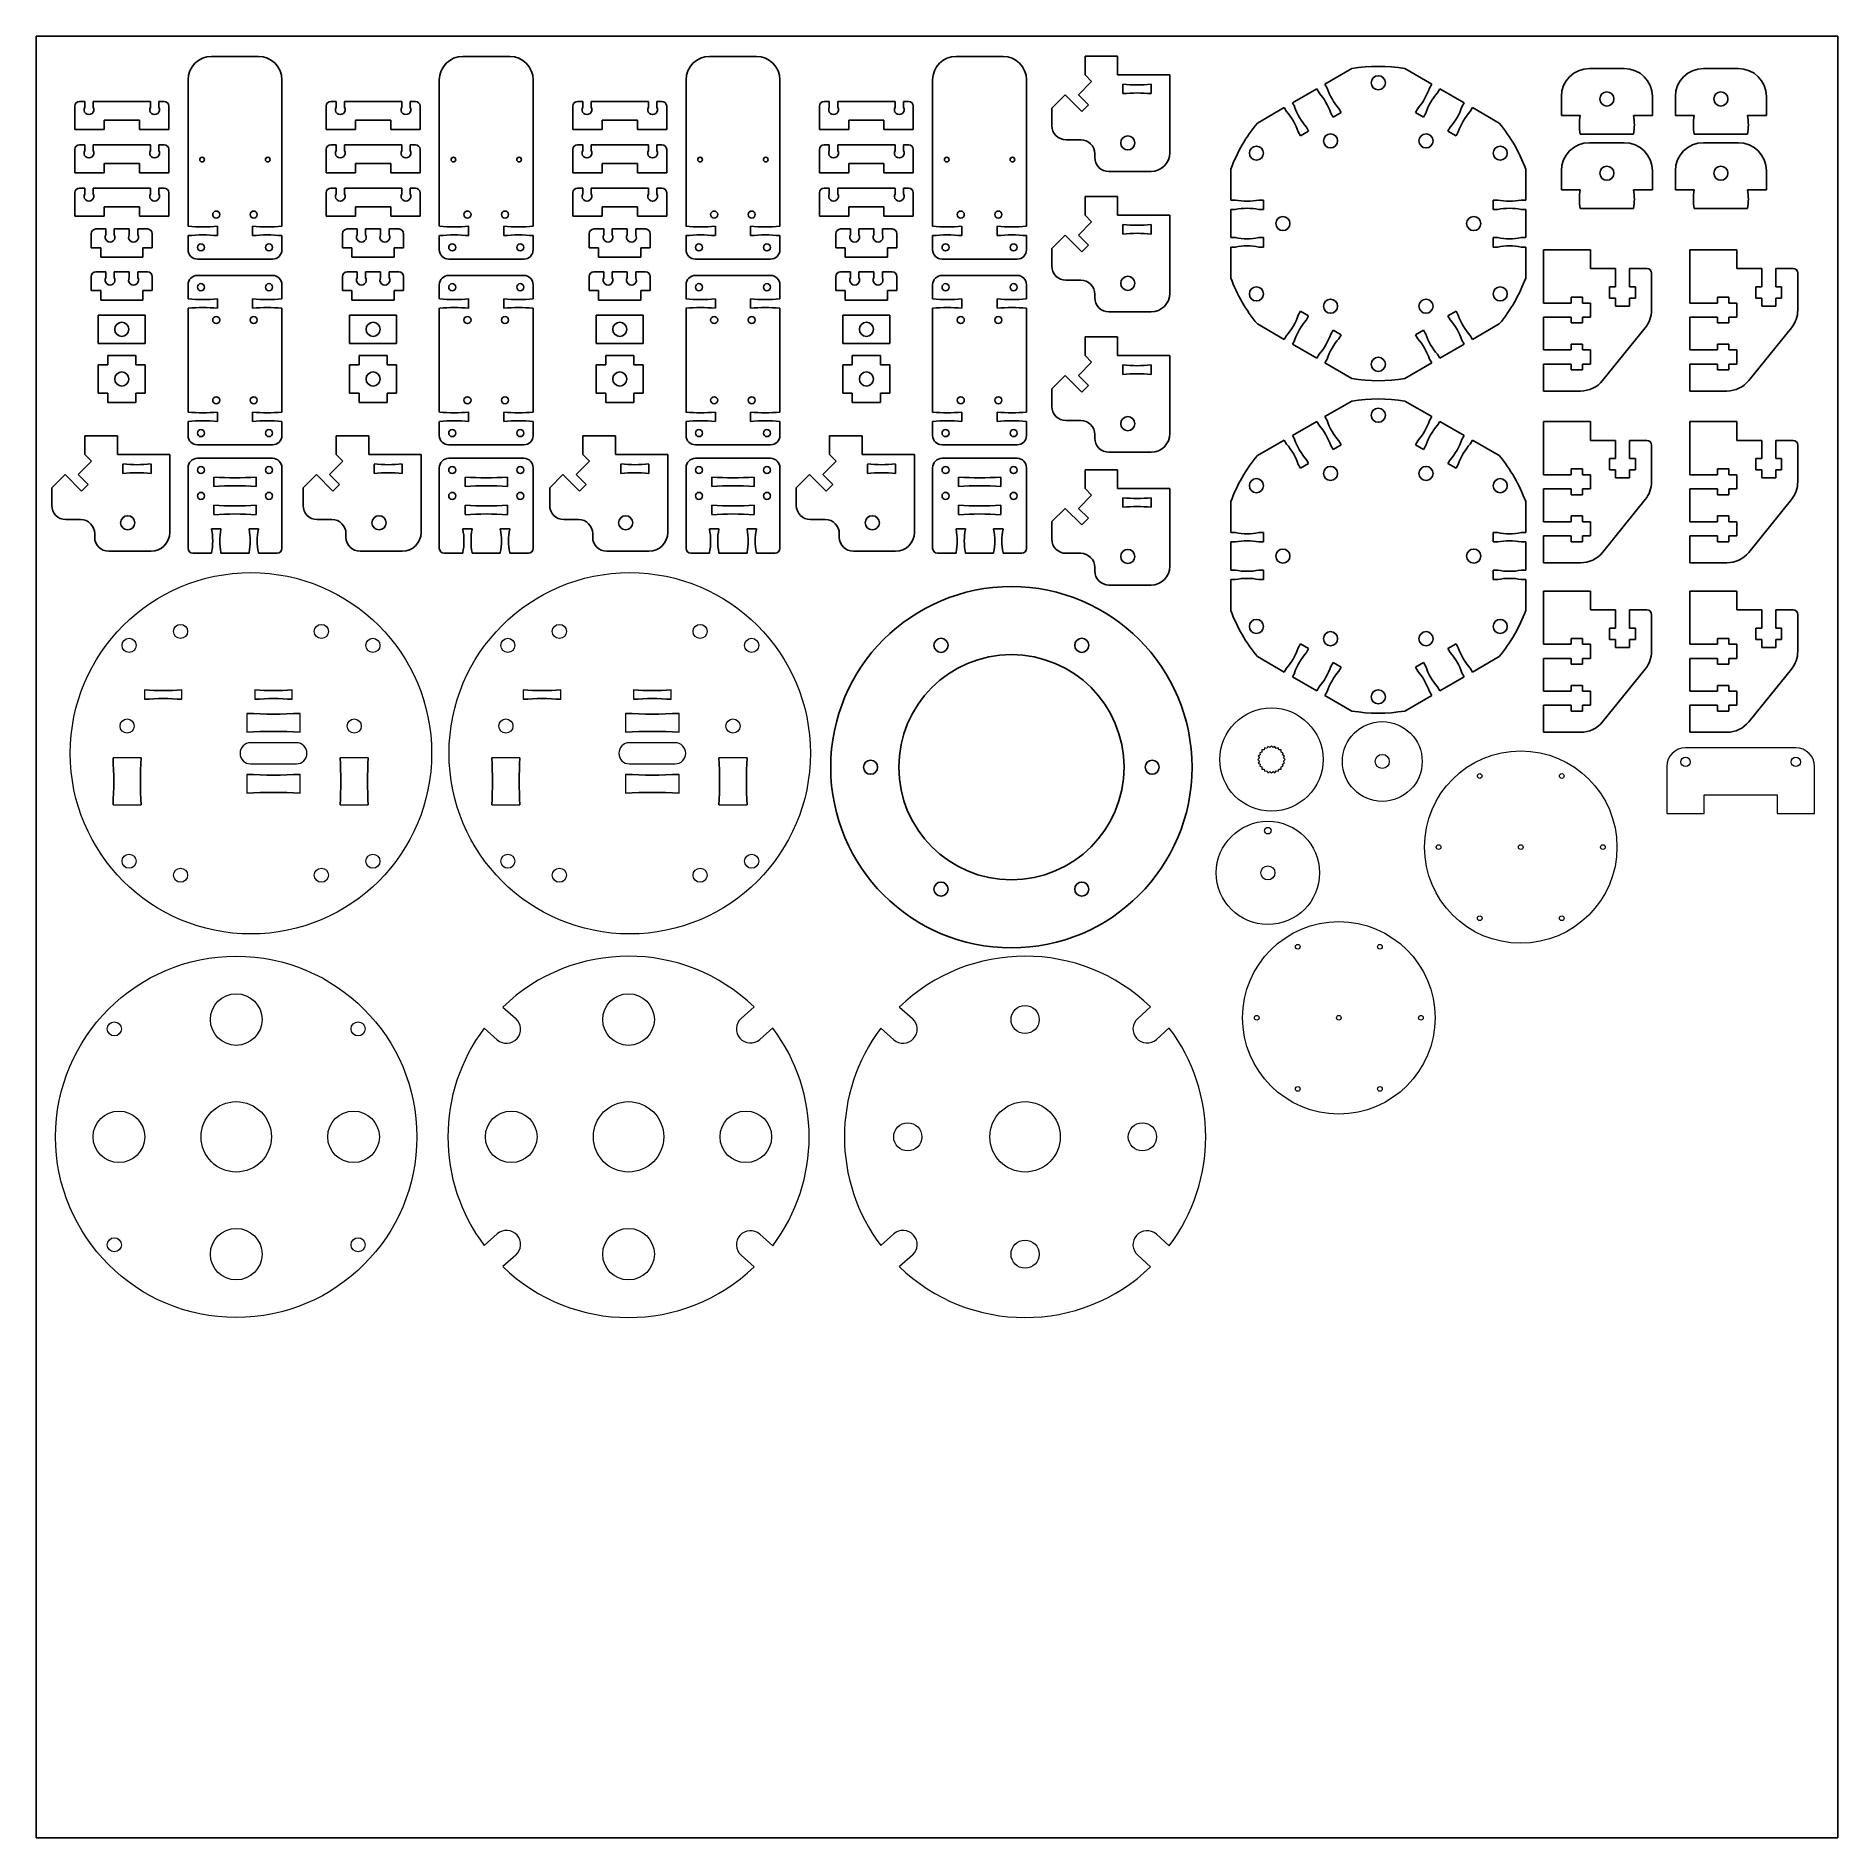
# Model space of a CAD drawing. Header units: millimetres. Extents: x 2177 to 2561, y 1197 to 1581.
import ezdxf

# ---------------------------------------------------------------- set-up
doc = ezdxf.new("R2010")
doc.units = ezdxf.units.MM

msp = doc.modelspace()

# ---------------------------------------------------------------- linework, layer by layer
for p, q in [((2177.06, 1581.3), (2561.06, 1581.3)), ((2177.06, 1197.3), (2177.06, 1581.3)), ((2561.06, 1581.3), (2561.06, 1197.3)), ((2214.45, 1576.96), (2224.45, 1576.96)), ((2268, 1576.96), (2278, 1576.96)), ((2320.57, 1576.96), (2330.57, 1576.96)), ((2373.13, 1576.96), (2383.13, 1576.96)), ((2400.6, 1577.03), (2407.54, 1577.03)), ((2400.6, 1573.03), (2400.6, 1577.03)), ((2407.54, 1573.03), (2407.54, 1577.03)), ((2209.45, 1571.96), (2209.45, 1540.76)), ((2229.45, 1540.76), (2229.45, 1571.96)), ((2263, 1571.96), (2263, 1540.76)), ((2283, 1540.76), (2283, 1571.96)), ((2315.57, 1571.96), (2315.57, 1540.76)), ((2335.57, 1540.76), (2335.57, 1571.96)), ((2368.13, 1571.96), (2368.13, 1540.76)), ((2388.13, 1540.76), (2388.13, 1571.96)), ((2399.18, 1568.79), (2402.01, 1571.61)), ((2402.01, 1571.61), (2400.6, 1573.03)), ((2407.54, 1573.03), (2418.68, 1573.03)), ((2408.68, 1569.03), (2408.68, 1571.03)), ((2414.68, 1569.03), (2414.68, 1571.03)), ((2418.68, 1573.03), (2418.68, 1556.44)), ((2457.45, 1574.36), (2451.72, 1571.05)), ((2452.2, 1570.21), (2451.72, 1571.05)), ((2474.48, 1571.05), (2468.75, 1574.36)), ((2473.99, 1570.21), (2474.48, 1571.05)), ((2508.12, 1574.39), (2515.52, 1574.39)), ((2532.41, 1574.39), (2539.81, 1574.39)), ((2187.43, 1567.36), (2186.33, 1567.36)), ((2187.43, 1567.36), (2187.43, 1566.15)), ((2189.23, 1567.36), (2189.23, 1566.15)), ((2189.23, 1567.36), (2201.43, 1567.36)), ((2201.43, 1567.36), (2201.43, 1566.15)), ((2203.23, 1567.36), (2203.23, 1566.15)), ((2203.23, 1567.36), (2204.33, 1567.36)), ((2240.99, 1567.36), (2239.89, 1567.36)), ((2240.99, 1567.36), (2240.99, 1566.15)), ((2242.79, 1567.36), (2242.79, 1566.15)), ((2242.79, 1567.36), (2254.99, 1567.36)), ((2254.99, 1567.36), (2254.99, 1566.15)), ((2256.79, 1567.36), (2256.79, 1566.15)), ((2256.79, 1567.36), (2257.89, 1567.36)), ((2293.55, 1567.36), (2292.45, 1567.36)), ((2293.55, 1567.36), (2293.55, 1566.15)), ((2295.35, 1567.36), (2295.35, 1566.15)), ((2295.35, 1567.36), (2307.55, 1567.36)), ((2307.55, 1567.36), (2307.55, 1566.15)), ((2309.35, 1567.36), (2309.35, 1566.15)), ((2309.35, 1567.36), (2310.45, 1567.36)), ((2346.11, 1567.36), (2345.01, 1567.36)), ((2346.11, 1567.36), (2346.11, 1566.15)), ((2347.91, 1567.36), (2347.91, 1566.15)), ((2347.91, 1567.36), (2360.11, 1567.36)), ((2360.11, 1567.36), (2360.11, 1566.15)), ((2361.91, 1567.36), (2361.91, 1566.15)), ((2361.91, 1567.36), (2363.01, 1567.36)), ((2396.36, 1568.79), (2393.53, 1565.96)), ((2399.89, 1565.25), (2396.36, 1568.79)), ((2401.31, 1566.66), (2399.18, 1568.79)), ((2449.99, 1570.05), (2444.79, 1567.05)), ((2449.99, 1570.05), (2444.79, 1567.05)), ((2445.28, 1566.21), (2444.79, 1567.05)), ((2450.47, 1569.21), (2449.99, 1570.05)), ((2475.73, 1569.21), (2476.21, 1570.05)), ((2481.41, 1567.05), (2476.21, 1570.05)), ((2481.41, 1567.05), (2476.21, 1570.05)), ((2480.92, 1566.21), (2481.41, 1567.05)), ((2502.12, 1564.39), (2502.12, 1568.39)), ((2521.52, 1564.39), (2521.52, 1568.39)), ((2526.41, 1564.39), (2526.41, 1568.39)), ((2545.81, 1564.39), (2545.81, 1568.39)), ((2185.33, 1561.36), (2185.33, 1566.36)), ((2191.58, 1563.36), (2199.08, 1563.36)), ((2191.58, 1563.36), (2191.58, 1561.36)), ((2199.08, 1563.36), (2199.08, 1561.36)), ((2205.33, 1566.36), (2205.33, 1561.36)), ((2238.89, 1561.36), (2238.89, 1566.36)), ((2245.14, 1563.36), (2252.64, 1563.36)), ((2245.14, 1563.36), (2245.14, 1561.36)), ((2252.64, 1563.36), (2252.64, 1561.36)), ((2258.89, 1566.36), (2258.89, 1561.36)), ((2291.45, 1561.36), (2291.45, 1566.36)), ((2297.7, 1563.36), (2305.2, 1563.36)), ((2297.7, 1563.36), (2297.7, 1561.36)), ((2305.2, 1563.36), (2305.2, 1561.36)), ((2311.45, 1566.36), (2311.45, 1561.36)), ((2344.01, 1561.36), (2344.01, 1566.36)), ((2350.26, 1563.36), (2357.76, 1563.36)), ((2350.26, 1563.36), (2350.26, 1561.36)), ((2357.76, 1563.36), (2357.76, 1561.36)), ((2364.01, 1566.36), (2364.01, 1561.36)), ((2393.53, 1562.2), (2393.53, 1565.96)), ((2399.89, 1565.25), (2401.31, 1566.66)), ((2443.06, 1566.05), (2437.33, 1562.74)), ((2443.54, 1565.21), (2443.06, 1566.05)), ((2453.46, 1564.04), (2452.97, 1564.88)), ((2453.46, 1564.04), (2455.19, 1565.04)), ((2455.19, 1565.04), (2454.7, 1565.88)), ((2471.01, 1565.04), (2471.49, 1565.88)), ((2471.01, 1565.04), (2472.74, 1564.04)), ((2472.74, 1564.04), (2473.23, 1564.88)), ((2482.65, 1565.21), (2483.14, 1566.05)), ((2488.87, 1562.74), (2483.14, 1566.05)), ((2502.12, 1564.39), (2506.12, 1564.39)), ((2521.52, 1564.39), (2517.52, 1564.39)), ((2526.41, 1564.39), (2530.41, 1564.39)), ((2545.81, 1564.39), (2541.81, 1564.39)), ((2185.33, 1561.36), (2191.58, 1561.36)), ((2199.08, 1561.36), (2205.33, 1561.36)), ((2238.89, 1561.36), (2245.14, 1561.36)), ((2252.64, 1561.36), (2258.89, 1561.36)), ((2291.45, 1561.36), (2297.7, 1561.36)), ((2305.2, 1561.36), (2311.45, 1561.36)), ((2344.01, 1561.36), (2350.26, 1561.36)), ((2357.76, 1561.36), (2364.01, 1561.36)), ((2396.53, 1559.2), (2399.36, 1559.2)), ((2399.68, 1559.2), (2399.36, 1559.2)), ((2446.53, 1560.04), (2446.04, 1560.88)), ((2446.53, 1560.04), (2448.26, 1561.04)), ((2448.26, 1561.04), (2447.78, 1561.88)), ((2478.42, 1561.88), (2477.94, 1561.04)), ((2477.94, 1561.04), (2479.67, 1560.04)), ((2479.67, 1560.04), (2480.15, 1560.88)), ((2517.52, 1560.39), (2506.12, 1560.39)), ((2541.81, 1560.39), (2530.41, 1560.39)), ((2185.33, 1552.13), (2185.33, 1557.13)), ((2187.43, 1558.13), (2186.33, 1558.13)), ((2187.43, 1558.13), (2187.43, 1556.92)), ((2189.23, 1558.13), (2189.23, 1556.92)), ((2189.23, 1558.13), (2201.43, 1558.13)), ((2201.43, 1558.13), (2201.43, 1556.92)), ((2203.23, 1558.13), (2203.23, 1556.92)), ((2203.23, 1558.13), (2204.33, 1558.13)), ((2205.33, 1557.13), (2205.33, 1552.13)), ((2238.89, 1552.13), (2238.89, 1557.13)), ((2240.99, 1558.13), (2239.89, 1558.13)), ((2240.99, 1558.13), (2240.99, 1556.92)), ((2242.79, 1558.13), (2242.79, 1556.92)), ((2242.79, 1558.13), (2254.99, 1558.13)), ((2254.99, 1558.13), (2254.99, 1556.92)), ((2256.79, 1558.13), (2256.79, 1556.92)), ((2256.79, 1558.13), (2257.89, 1558.13)), ((2258.89, 1557.13), (2258.89, 1552.13)), ((2291.45, 1552.13), (2291.45, 1557.13)), ((2293.55, 1558.13), (2292.45, 1558.13)), ((2293.55, 1558.13), (2293.55, 1556.92)), ((2295.35, 1558.13), (2295.35, 1556.92)), ((2295.35, 1558.13), (2307.55, 1558.13)), ((2307.55, 1558.13), (2307.55, 1556.92)), ((2309.35, 1558.13), (2309.35, 1556.92)), ((2309.35, 1558.13), (2310.45, 1558.13)), ((2311.45, 1557.13), (2311.45, 1552.13)), ((2344.01, 1552.13), (2344.01, 1557.13)), ((2346.11, 1558.13), (2345.01, 1558.13)), ((2346.11, 1558.13), (2346.11, 1556.92)), ((2347.91, 1558.13), (2347.91, 1556.92)), ((2347.91, 1558.13), (2360.11, 1558.13)), ((2360.11, 1558.13), (2360.11, 1556.92)), ((2361.91, 1558.13), (2361.91, 1556.92)), ((2361.91, 1558.13), (2363.01, 1558.13)), ((2364.01, 1557.13), (2364.01, 1552.13)), ((2402.68, 1555.44), (2402.68, 1556.2)), ((2508.12, 1558.56), (2515.52, 1558.56)), ((2532.41, 1558.56), (2539.81, 1558.56)), ((2185.33, 1552.13), (2191.58, 1552.13)), ((2191.58, 1554.13), (2199.08, 1554.13)), ((2191.58, 1554.13), (2191.58, 1552.13)), ((2199.08, 1554.13), (2199.08, 1552.13)), ((2199.08, 1552.13), (2205.33, 1552.13)), ((2212.45, 1554.46), (2212.45, 1554.46)), ((2238.89, 1552.13), (2245.14, 1552.13)), ((2245.14, 1554.13), (2252.64, 1554.13)), ((2245.14, 1554.13), (2245.14, 1552.13)), ((2252.64, 1554.13), (2252.64, 1552.13)), ((2252.64, 1552.13), (2258.89, 1552.13)), ((2266, 1554.46), (2266, 1554.46)), ((2291.45, 1552.13), (2297.7, 1552.13)), ((2297.7, 1554.13), (2305.2, 1554.13)), ((2297.7, 1554.13), (2297.7, 1552.13)), ((2305.2, 1554.13), (2305.2, 1552.13)), ((2305.2, 1552.13), (2311.45, 1552.13)), ((2318.57, 1554.46), (2318.57, 1554.46)), ((2344.01, 1552.13), (2350.26, 1552.13)), ((2350.26, 1554.13), (2357.76, 1554.13)), ((2350.26, 1554.13), (2350.26, 1552.13)), ((2357.76, 1554.13), (2357.76, 1552.13)), ((2357.76, 1552.13), (2364.01, 1552.13)), ((2371.13, 1554.46), (2371.13, 1554.46)), ((2414.68, 1552.44), (2405.68, 1552.44)), ((2431.68, 1552.96), (2431.68, 1546.34)), ((2494.52, 1552.96), (2494.52, 1546.34)), ((2502.12, 1548.56), (2502.12, 1552.56)), ((2521.52, 1548.56), (2521.52, 1552.56)), ((2526.41, 1548.56), (2526.41, 1552.56)), ((2545.81, 1548.56), (2545.81, 1552.56)), ((2185.33, 1542.91), (2185.33, 1547.91)), ((2187.43, 1548.91), (2186.33, 1548.91)), ((2187.43, 1548.91), (2187.43, 1547.7)), ((2189.23, 1548.91), (2189.23, 1547.7)), ((2189.23, 1548.91), (2201.43, 1548.91)), ((2201.43, 1548.91), (2201.43, 1547.7)), ((2203.23, 1548.91), (2203.23, 1547.7)), ((2203.23, 1548.91), (2204.33, 1548.91)), ((2205.33, 1547.91), (2205.33, 1542.91)), ((2238.89, 1542.91), (2238.89, 1547.91)), ((2240.99, 1548.91), (2239.89, 1548.91)), ((2240.99, 1548.91), (2240.99, 1547.7)), ((2242.79, 1548.91), (2242.79, 1547.7)), ((2242.79, 1548.91), (2254.99, 1548.91)), ((2254.99, 1548.91), (2254.99, 1547.7)), ((2256.79, 1548.91), (2256.79, 1547.7)), ((2256.79, 1548.91), (2257.89, 1548.91)), ((2258.89, 1547.91), (2258.89, 1542.91)), ((2291.45, 1542.91), (2291.45, 1547.91)), ((2293.55, 1548.91), (2292.45, 1548.91)), ((2293.55, 1548.91), (2293.55, 1547.7)), ((2295.35, 1548.91), (2295.35, 1547.7)), ((2295.35, 1548.91), (2307.55, 1548.91)), ((2307.55, 1548.91), (2307.55, 1547.7)), ((2309.35, 1548.91), (2309.35, 1547.7)), ((2309.35, 1548.91), (2310.45, 1548.91)), ((2311.45, 1547.91), (2311.45, 1542.91)), ((2344.01, 1542.91), (2344.01, 1547.91)), ((2346.11, 1548.91), (2345.01, 1548.91)), ((2346.11, 1548.91), (2346.11, 1547.7)), ((2347.91, 1548.91), (2347.91, 1547.7)), ((2347.91, 1548.91), (2360.11, 1548.91)), ((2360.11, 1548.91), (2360.11, 1547.7)), ((2361.91, 1548.91), (2361.91, 1547.7)), ((2361.91, 1548.91), (2363.01, 1548.91)), ((2364.01, 1547.91), (2364.01, 1542.91)), ((2502.12, 1548.56), (2506.12, 1548.56)), ((2521.52, 1548.56), (2517.52, 1548.56)), ((2526.41, 1548.56), (2530.41, 1548.56)), ((2545.81, 1548.56), (2541.81, 1548.56)), ((2191.58, 1544.91), (2199.08, 1544.91)), ((2191.58, 1544.91), (2191.58, 1542.91)), ((2199.08, 1544.91), (2199.08, 1542.91)), ((2245.14, 1544.91), (2252.64, 1544.91)), ((2245.14, 1544.91), (2245.14, 1542.91)), ((2252.64, 1544.91), (2252.64, 1542.91)), ((2297.7, 1544.91), (2305.2, 1544.91)), ((2297.7, 1544.91), (2297.7, 1542.91)), ((2305.2, 1544.91), (2305.2, 1542.91)), ((2350.26, 1544.91), (2357.76, 1544.91)), ((2350.26, 1544.91), (2350.26, 1542.91)), ((2357.76, 1544.91), (2357.76, 1542.91)), ((2400.6, 1547.11), (2407.54, 1547.11)), ((2400.6, 1543.11), (2400.6, 1547.11)), ((2407.54, 1543.11), (2407.54, 1547.11)), ((2432.65, 1546.34), (2431.68, 1546.34)), ((2431.68, 1544.34), (2431.68, 1538.34)), ((2431.68, 1544.34), (2431.68, 1538.34)), ((2432.65, 1544.34), (2431.68, 1544.34)), ((2438.62, 1546.34), (2437.65, 1546.34)), ((2438.62, 1544.34), (2437.65, 1544.34)), ((2438.62, 1544.34), (2438.62, 1546.34)), ((2487.58, 1544.34), (2487.58, 1546.34)), ((2487.58, 1546.34), (2488.55, 1546.34)), ((2487.58, 1544.34), (2488.55, 1544.34)), ((2493.55, 1546.34), (2494.52, 1546.34)), ((2493.55, 1544.34), (2494.52, 1544.34)), ((2494.52, 1544.34), (2494.52, 1538.34)), ((2494.52, 1544.34), (2494.52, 1538.34)), ((2494.52, 1544.34), (2494.52, 1538.34)), ((2517.52, 1544.56), (2506.12, 1544.56)), ((2541.81, 1544.56), (2530.41, 1544.56)), ((2185.33, 1542.91), (2191.58, 1542.91)), ((2191.93, 1540.18), (2189.83, 1540.18)), ((2191.93, 1540.18), (2191.93, 1538.97)), ((2193.73, 1540.18), (2196.93, 1540.18)), ((2193.73, 1540.18), (2193.73, 1538.97)), ((2196.93, 1540.18), (2196.93, 1538.97)), ((2198.73, 1540.18), (2200.83, 1540.18)), ((2198.73, 1540.18), (2198.73, 1538.97)), ((2199.08, 1542.91), (2205.33, 1542.91)), ((2215.7, 1538.76), (2215.7, 1540.76)), ((2223.2, 1538.76), (2223.2, 1540.76)), ((2238.89, 1542.91), (2245.14, 1542.91)), ((2245.49, 1540.18), (2243.39, 1540.18)), ((2245.49, 1540.18), (2245.49, 1538.97)), ((2247.29, 1540.18), (2250.49, 1540.18)), ((2247.29, 1540.18), (2247.29, 1538.97)), ((2250.49, 1540.18), (2250.49, 1538.97)), ((2252.29, 1540.18), (2254.39, 1540.18)), ((2252.29, 1540.18), (2252.29, 1538.97)), ((2252.64, 1542.91), (2258.89, 1542.91)), ((2269.25, 1538.76), (2269.25, 1540.76)), ((2276.75, 1538.76), (2276.75, 1540.76)), ((2291.45, 1542.91), (2297.7, 1542.91)), ((2298.05, 1540.18), (2295.95, 1540.18)), ((2298.05, 1540.18), (2298.05, 1538.97)), ((2299.85, 1540.18), (2303.05, 1540.18)), ((2299.85, 1540.18), (2299.85, 1538.97)), ((2303.05, 1540.18), (2303.05, 1538.97)), ((2304.85, 1540.18), (2306.95, 1540.18)), ((2304.85, 1540.18), (2304.85, 1538.97)), ((2305.2, 1542.91), (2311.45, 1542.91)), ((2321.82, 1538.76), (2321.82, 1540.76)), ((2329.32, 1538.76), (2329.32, 1540.76)), ((2344.01, 1542.91), (2350.26, 1542.91)), ((2350.61, 1540.18), (2348.51, 1540.18)), ((2350.61, 1540.18), (2350.61, 1538.97)), ((2352.41, 1540.18), (2355.61, 1540.18)), ((2352.41, 1540.18), (2352.41, 1538.97)), ((2355.61, 1540.18), (2355.61, 1538.97)), ((2357.41, 1540.18), (2359.51, 1540.18)), ((2357.41, 1540.18), (2357.41, 1538.97)), ((2357.76, 1542.91), (2364.01, 1542.91)), ((2374.38, 1538.76), (2374.38, 1540.76)), ((2381.88, 1538.76), (2381.88, 1540.76)), ((2399.18, 1538.87), (2402.01, 1541.7)), ((2402.01, 1541.7), (2400.6, 1543.11)), ((2407.54, 1543.11), (2418.68, 1543.11)), ((2408.68, 1539.11), (2408.68, 1541.11)), ((2414.68, 1539.11), (2414.68, 1541.11)), ((2418.68, 1543.11), (2418.68, 1526.52)), ((2188.83, 1536.18), (2188.83, 1539.18)), ((2190.83, 1536.18), (2188.83, 1536.18)), ((2190.83, 1536.18), (2190.83, 1534.18)), ((2199.83, 1536.18), (2199.83, 1534.18)), ((2199.83, 1536.18), (2201.83, 1536.18)), ((2201.83, 1536.18), (2201.83, 1539.18)), ((2209.45, 1538.76), (2209.45, 1535.76)), ((2229.45, 1538.76), (2229.45, 1535.76)), ((2242.39, 1536.18), (2242.39, 1539.18)), ((2244.39, 1536.18), (2242.39, 1536.18)), ((2244.39, 1536.18), (2244.39, 1534.18)), ((2253.39, 1536.18), (2253.39, 1534.18)), ((2253.39, 1536.18), (2255.39, 1536.18)), ((2255.39, 1536.18), (2255.39, 1539.18)), ((2263, 1538.76), (2263, 1535.76)), ((2283, 1538.76), (2283, 1535.76)), ((2294.95, 1536.18), (2294.95, 1539.18)), ((2296.95, 1536.18), (2294.95, 1536.18)), ((2296.95, 1536.18), (2296.95, 1534.18)), ((2305.95, 1536.18), (2305.95, 1534.18)), ((2305.95, 1536.18), (2307.95, 1536.18)), ((2307.95, 1536.18), (2307.95, 1539.18)), ((2315.57, 1538.76), (2315.57, 1535.76)), ((2335.57, 1538.76), (2335.57, 1535.76)), ((2347.51, 1536.18), (2347.51, 1539.18)), ((2349.51, 1536.18), (2347.51, 1536.18)), ((2349.51, 1536.18), (2349.51, 1534.18)), ((2358.51, 1536.18), (2358.51, 1534.18)), ((2358.51, 1536.18), (2360.51, 1536.18)), ((2360.51, 1536.18), (2360.51, 1539.18)), ((2368.13, 1538.76), (2368.13, 1535.76)), ((2388.13, 1538.76), (2388.13, 1535.76)), ((2396.36, 1538.87), (2393.53, 1536.04)), ((2393.53, 1532.28), (2393.53, 1536.04)), ((2399.89, 1535.33), (2396.36, 1538.87)), ((2401.31, 1536.75), (2399.18, 1538.87)), ((2399.89, 1535.33), (2401.31, 1536.75)), ((2432.65, 1538.34), (2431.68, 1538.34)), ((2431.68, 1536.34), (2431.68, 1529.72)), ((2432.65, 1536.34), (2431.68, 1536.34)), ((2438.62, 1538.34), (2437.65, 1538.34)), ((2437.65, 1536.34), (2438.62, 1536.34)), ((2438.62, 1536.34), (2438.62, 1538.34)), ((2487.58, 1536.34), (2487.58, 1538.34)), ((2487.58, 1538.34), (2488.55, 1538.34)), ((2488.55, 1536.34), (2487.58, 1536.34)), ((2493.55, 1538.34), (2494.52, 1538.34)), ((2493.55, 1536.34), (2494.52, 1536.34)), ((2494.52, 1536.34), (2494.52, 1529.72)), ((2190.83, 1534.18), (2199.83, 1534.18)), ((2211.45, 1533.76), (2227.45, 1533.76)), ((2244.39, 1534.18), (2253.39, 1534.18)), ((2265, 1533.76), (2281, 1533.76)), ((2296.95, 1534.18), (2305.95, 1534.18)), ((2317.57, 1533.76), (2333.57, 1533.76)), ((2349.51, 1534.18), (2358.51, 1534.18)), ((2370.13, 1533.76), (2386.13, 1533.76)), ((2508.33, 1535.75), (2498.33, 1535.75)), ((2498.33, 1524.4), (2498.33, 1535.75)), ((2508.33, 1531.75), (2508.33, 1535.75)), ((2539.49, 1535.75), (2529.49, 1535.75)), ((2529.49, 1524.4), (2529.49, 1535.75)), ((2539.49, 1531.75), (2539.49, 1535.75)), ((2188.83, 1527.04), (2188.83, 1530.04)), ((2191.93, 1531.04), (2189.83, 1531.04)), ((2191.93, 1531.04), (2191.93, 1529.83)), ((2193.73, 1531.04), (2196.93, 1531.04)), ((2193.73, 1531.04), (2193.73, 1529.83)), ((2196.93, 1531.04), (2196.93, 1529.83)), ((2198.73, 1531.04), (2200.83, 1531.04)), ((2198.73, 1531.04), (2198.73, 1529.83)), ((2201.83, 1527.04), (2201.83, 1530.04)), ((2211.45, 1530.28), (2227.45, 1530.28)), ((2242.39, 1527.04), (2242.39, 1530.04)), ((2245.49, 1531.04), (2243.39, 1531.04)), ((2245.49, 1531.04), (2245.49, 1529.83)), ((2247.29, 1531.04), (2250.49, 1531.04)), ((2247.29, 1531.04), (2247.29, 1529.83)), ((2250.49, 1531.04), (2250.49, 1529.83)), ((2252.29, 1531.04), (2254.39, 1531.04)), ((2252.29, 1531.04), (2252.29, 1529.83)), ((2255.39, 1527.04), (2255.39, 1530.04)), ((2265, 1530.28), (2281, 1530.28)), ((2294.95, 1527.04), (2294.95, 1530.04)), ((2298.05, 1531.04), (2295.95, 1531.04)), ((2298.05, 1531.04), (2298.05, 1529.83)), ((2299.85, 1531.04), (2303.05, 1531.04)), ((2299.85, 1531.04), (2299.85, 1529.83)), ((2303.05, 1531.04), (2303.05, 1529.83)), ((2304.85, 1531.04), (2306.95, 1531.04)), ((2304.85, 1531.04), (2304.85, 1529.83)), ((2307.95, 1527.04), (2307.95, 1530.04)), ((2317.57, 1530.28), (2333.57, 1530.28)), ((2347.51, 1527.04), (2347.51, 1530.04)), ((2350.61, 1531.04), (2348.51, 1531.04)), ((2350.61, 1531.04), (2350.61, 1529.83)), ((2352.41, 1531.04), (2355.61, 1531.04)), ((2352.41, 1531.04), (2352.41, 1529.83)), ((2355.61, 1531.04), (2355.61, 1529.83)), ((2357.41, 1531.04), (2359.51, 1531.04)), ((2357.41, 1531.04), (2357.41, 1529.83)), ((2360.51, 1527.04), (2360.51, 1530.04)), ((2370.13, 1530.28), (2386.13, 1530.28)), ((2396.53, 1529.28), (2399.36, 1529.28)), ((2399.68, 1529.28), (2399.36, 1529.28)), ((2190.83, 1527.04), (2188.83, 1527.04)), ((2190.83, 1527.04), (2190.83, 1525.04)), ((2190.83, 1525.04), (2199.83, 1525.04)), ((2199.83, 1527.04), (2199.83, 1525.04)), ((2199.83, 1527.04), (2201.83, 1527.04)), ((2209.45, 1528.28), (2209.45, 1525.28)), ((2215.7, 1525.28), (2215.7, 1523.28)), ((2223.2, 1525.28), (2223.2, 1523.28)), ((2229.45, 1525.28), (2229.45, 1528.28)), ((2244.39, 1527.04), (2242.39, 1527.04)), ((2244.39, 1527.04), (2244.39, 1525.04)), ((2244.39, 1525.04), (2253.39, 1525.04)), ((2253.39, 1527.04), (2253.39, 1525.04)), ((2253.39, 1527.04), (2255.39, 1527.04)), ((2263, 1528.28), (2263, 1525.28)), ((2269.25, 1525.28), (2269.25, 1523.28)), ((2276.75, 1525.28), (2276.75, 1523.28)), ((2283, 1525.28), (2283, 1528.28)), ((2296.95, 1527.04), (2294.95, 1527.04)), ((2296.95, 1527.04), (2296.95, 1525.04)), ((2296.95, 1525.04), (2305.95, 1525.04)), ((2305.95, 1527.04), (2305.95, 1525.04)), ((2305.95, 1527.04), (2307.95, 1527.04)), ((2315.57, 1528.28), (2315.57, 1525.28)), ((2321.82, 1525.28), (2321.82, 1523.28)), ((2329.32, 1525.28), (2329.32, 1523.28)), ((2335.57, 1525.28), (2335.57, 1528.28)), ((2349.51, 1527.04), (2347.51, 1527.04)), ((2349.51, 1527.04), (2349.51, 1525.04)), ((2349.51, 1525.04), (2358.51, 1525.04)), ((2358.51, 1527.04), (2358.51, 1525.04)), ((2358.51, 1527.04), (2360.51, 1527.04)), ((2368.13, 1528.28), (2368.13, 1525.28)), ((2374.38, 1525.28), (2374.38, 1523.28)), ((2381.88, 1525.28), (2381.88, 1523.28)), ((2388.13, 1525.28), (2388.13, 1528.28)), ((2402.68, 1525.52), (2402.68, 1526.28)), ((2506.63, 1525.65), (2504.23, 1525.65)), ((2512.38, 1525.45), (2512.38, 1527.85)), ((2517.88, 1525.45), (2517.88, 1527.85)), ((2537.79, 1525.65), (2535.39, 1525.65)), ((2543.55, 1525.45), (2543.55, 1527.85)), ((2549.05, 1525.45), (2549.05, 1527.85)), ((2190.33, 1521.8), (2190.33, 1515.8)), ((2190.33, 1521.8), (2200.33, 1521.8)), ((2200.33, 1521.8), (2200.33, 1515.8)), ((2209.45, 1523.28), (2209.45, 1501.18)), ((2229.45, 1523.28), (2229.45, 1501.18)), ((2243.89, 1521.8), (2243.89, 1515.8)), ((2243.89, 1521.8), (2253.89, 1521.8)), ((2253.89, 1521.8), (2253.89, 1515.8)), ((2263, 1523.28), (2263, 1501.18)), ((2283, 1523.28), (2283, 1501.18)), ((2296.45, 1521.8), (2296.45, 1515.8)), ((2296.45, 1521.8), (2306.45, 1521.8)), ((2306.45, 1521.8), (2306.45, 1515.8)), ((2315.57, 1523.28), (2315.57, 1501.18)), ((2335.57, 1523.28), (2335.57, 1501.18)), ((2349.01, 1521.8), (2349.01, 1515.8)), ((2349.01, 1521.8), (2359.01, 1521.8)), ((2359.01, 1521.8), (2359.01, 1515.8)), ((2368.13, 1523.28), (2368.13, 1501.18)), ((2388.13, 1523.28), (2388.13, 1501.18)), ((2414.68, 1522.52), (2405.68, 1522.52)), ((2446.04, 1521.8), (2446.53, 1522.64)), ((2448.26, 1521.64), (2446.53, 1522.64)), ((2447.78, 1520.8), (2448.26, 1521.64)), ((2479.67, 1522.64), (2477.94, 1521.64)), ((2478.42, 1520.8), (2477.94, 1521.64)), ((2480.15, 1521.8), (2479.67, 1522.64)), ((2498.33, 1514.4), (2498.33, 1521.4)), ((2529.49, 1514.4), (2529.49, 1521.4)), ((2400.6, 1517.2), (2407.54, 1517.2)), ((2400.6, 1513.2), (2400.6, 1517.2)), ((2407.54, 1513.2), (2407.54, 1517.2)), ((2437.33, 1519.94), (2443.06, 1516.63)), ((2443.06, 1516.63), (2443.54, 1517.47)), ((2452.97, 1517.8), (2453.46, 1518.64)), ((2455.19, 1517.64), (2453.46, 1518.64)), ((2454.7, 1516.8), (2455.19, 1517.64)), ((2472.74, 1518.64), (2471.01, 1517.64)), ((2471.49, 1516.8), (2471.01, 1517.64)), ((2473.23, 1517.8), (2472.74, 1518.64)), ((2483.14, 1516.63), (2482.65, 1517.47)), ((2483.14, 1516.63), (2488.87, 1519.94)), ((2506.63, 1520.15), (2504.23, 1520.15)), ((2537.79, 1520.15), (2535.39, 1520.15)), ((2200.33, 1515.8), (2190.33, 1515.8)), ((2198.33, 1513.21), (2192.33, 1513.21)), ((2192.33, 1513.21), (2192.33, 1511.21)), ((2198.33, 1511.21), (2198.33, 1513.21)), ((2253.89, 1515.8), (2243.89, 1515.8)), ((2251.89, 1513.21), (2245.89, 1513.21)), ((2245.89, 1513.21), (2245.89, 1511.21)), ((2251.89, 1511.21), (2251.89, 1513.21)), ((2306.45, 1515.8), (2296.45, 1515.8)), ((2304.45, 1513.21), (2298.45, 1513.21)), ((2298.45, 1513.21), (2298.45, 1511.21)), ((2304.45, 1511.21), (2304.45, 1513.21)), ((2359.01, 1515.8), (2349.01, 1515.8)), ((2357.01, 1513.21), (2351.01, 1513.21)), ((2351.01, 1513.21), (2351.01, 1511.21)), ((2357.01, 1511.21), (2357.01, 1513.21)), ((2402.01, 1511.78), (2400.6, 1513.2)), ((2407.54, 1513.2), (2418.68, 1513.2)), ((2418.68, 1513.2), (2418.68, 1496.61)), ((2444.79, 1515.63), (2445.28, 1516.47)), ((2444.79, 1515.63), (2449.99, 1512.63)), ((2444.79, 1515.63), (2449.99, 1512.63)), ((2449.99, 1512.63), (2450.47, 1513.47)), ((2476.21, 1512.63), (2475.73, 1513.47)), ((2476.21, 1512.63), (2481.41, 1515.63)), ((2476.21, 1512.63), (2481.41, 1515.63)), ((2481.41, 1515.63), (2480.92, 1516.47)), ((2506.63, 1515.65), (2504.23, 1515.65)), ((2537.79, 1515.65), (2535.39, 1515.65)), ((2192.33, 1511.21), (2190.33, 1511.21)), ((2190.33, 1511.21), (2190.33, 1505.21)), ((2198.33, 1511.21), (2200.33, 1511.21)), ((2200.33, 1511.21), (2200.33, 1505.21)), ((2245.89, 1511.21), (2243.89, 1511.21)), ((2243.89, 1511.21), (2243.89, 1505.21)), ((2251.89, 1511.21), (2253.89, 1511.21)), ((2253.89, 1511.21), (2253.89, 1505.21)), ((2298.45, 1511.21), (2296.45, 1511.21)), ((2296.45, 1511.21), (2296.45, 1505.21)), ((2304.45, 1511.21), (2306.45, 1511.21)), ((2306.45, 1511.21), (2306.45, 1505.21)), ((2351.01, 1511.21), (2349.01, 1511.21)), ((2349.01, 1511.21), (2349.01, 1505.21)), ((2357.01, 1511.21), (2359.01, 1511.21)), ((2359.01, 1511.21), (2359.01, 1505.21)), ((2399.18, 1508.95), (2402.01, 1511.78)), ((2408.68, 1509.2), (2408.68, 1511.2)), ((2414.68, 1509.2), (2414.68, 1511.2)), ((2451.72, 1511.63), (2452.2, 1512.47)), ((2451.72, 1511.63), (2457.45, 1508.32)), ((2468.75, 1508.32), (2474.48, 1511.63)), ((2474.48, 1511.63), (2473.99, 1512.47)), ((2498.33, 1505.65), (2498.33, 1511.4)), ((2506.63, 1510.15), (2504.23, 1510.15)), ((2529.49, 1505.65), (2529.49, 1511.4)), ((2537.79, 1510.15), (2535.39, 1510.15)), ((2396.36, 1508.95), (2393.53, 1506.13)), ((2393.53, 1502.37), (2393.53, 1506.13)), ((2399.89, 1505.42), (2396.36, 1508.95)), ((2401.31, 1506.83), (2399.18, 1508.95)), ((2399.89, 1505.42), (2401.31, 1506.83)), ((2190.33, 1505.21), (2192.33, 1505.21)), ((2192.33, 1505.21), (2192.33, 1503.21)), ((2192.33, 1503.21), (2198.33, 1503.21)), ((2198.33, 1503.21), (2198.33, 1505.21)), ((2200.33, 1505.21), (2198.33, 1505.21)), ((2243.89, 1505.21), (2245.89, 1505.21)), ((2245.89, 1505.21), (2245.89, 1503.21)), ((2245.89, 1503.21), (2251.89, 1503.21)), ((2251.89, 1503.21), (2251.89, 1505.21)), ((2253.89, 1505.21), (2251.89, 1505.21)), ((2296.45, 1505.21), (2298.45, 1505.21)), ((2298.45, 1505.21), (2298.45, 1503.21)), ((2298.45, 1503.21), (2304.45, 1503.21)), ((2304.45, 1503.21), (2304.45, 1505.21)), ((2306.45, 1505.21), (2304.45, 1505.21)), ((2349.01, 1505.21), (2351.01, 1505.21)), ((2351.01, 1505.21), (2351.01, 1503.21)), ((2351.01, 1503.21), (2357.01, 1503.21)), ((2357.01, 1503.21), (2357.01, 1505.21)), ((2359.01, 1505.21), (2357.01, 1505.21)), ((2457.45, 1503.5), (2451.72, 1500.19)), ((2474.48, 1500.19), (2468.75, 1503.5)), ((2209.45, 1496.18), (2209.45, 1499.18)), ((2215.7, 1499.18), (2215.7, 1501.18)), ((2223.2, 1499.18), (2223.2, 1501.18)), ((2229.45, 1499.18), (2229.45, 1496.18)), ((2263, 1496.18), (2263, 1499.18)), ((2269.25, 1499.18), (2269.25, 1501.18)), ((2276.75, 1499.18), (2276.75, 1501.18)), ((2283, 1499.18), (2283, 1496.18)), ((2315.57, 1496.18), (2315.57, 1499.18)), ((2321.82, 1499.18), (2321.82, 1501.18)), ((2329.32, 1499.18), (2329.32, 1501.18)), ((2335.57, 1499.18), (2335.57, 1496.18)), ((2368.13, 1496.18), (2368.13, 1499.18)), ((2374.38, 1499.18), (2374.38, 1501.18)), ((2381.88, 1499.18), (2381.88, 1501.18)), ((2388.13, 1499.18), (2388.13, 1496.18)), ((2396.53, 1499.37), (2399.36, 1499.37)), ((2399.68, 1499.37), (2399.36, 1499.37)), ((2449.99, 1499.19), (2444.79, 1496.19)), ((2449.99, 1499.19), (2444.79, 1496.19)), ((2450.47, 1498.35), (2449.99, 1499.19)), ((2452.2, 1499.35), (2451.72, 1500.19)), ((2473.99, 1499.35), (2474.48, 1500.19)), ((2475.73, 1498.35), (2476.21, 1499.19)), ((2481.41, 1496.19), (2476.21, 1499.19)), ((2481.41, 1496.19), (2476.21, 1499.19)), ((2508.33, 1499.14), (2498.33, 1499.14)), ((2498.33, 1487.79), (2498.33, 1499.14)), ((2508.33, 1495.14), (2508.33, 1499.14)), ((2539.49, 1499.14), (2529.49, 1499.14)), ((2529.49, 1487.79), (2529.49, 1499.14)), ((2539.49, 1495.14), (2539.49, 1499.14)), ((2187.47, 1496.09), (2194.41, 1496.09)), ((2187.47, 1492.09), (2187.47, 1496.09)), ((2194.41, 1492.09), (2194.41, 1496.09)), ((2211.45, 1494.18), (2227.45, 1494.18)), ((2241.03, 1496.09), (2247.97, 1496.09)), ((2241.03, 1492.09), (2241.03, 1496.09)), ((2247.97, 1492.09), (2247.97, 1496.09)), ((2265, 1494.18), (2281, 1494.18)), ((2293.59, 1496.09), (2300.53, 1496.09)), ((2293.59, 1492.09), (2293.59, 1496.09)), ((2300.53, 1492.09), (2300.53, 1496.09)), ((2317.57, 1494.18), (2333.57, 1494.18)), ((2346.15, 1496.09), (2353.09, 1496.09)), ((2346.15, 1492.09), (2346.15, 1496.09)), ((2353.09, 1492.09), (2353.09, 1496.09)), ((2370.13, 1494.18), (2386.13, 1494.18)), ((2402.68, 1495.61), (2402.68, 1496.37)), ((2443.06, 1495.19), (2437.33, 1491.88)), ((2443.54, 1494.35), (2443.06, 1495.19)), ((2445.28, 1495.35), (2444.79, 1496.19)), ((2453.46, 1493.18), (2452.97, 1494.02)), ((2453.46, 1493.18), (2455.19, 1494.18)), ((2455.19, 1494.18), (2454.7, 1495.02)), ((2471.01, 1494.18), (2471.49, 1495.02)), ((2471.01, 1494.18), (2472.74, 1493.18)), ((2472.74, 1493.18), (2473.23, 1494.02)), ((2480.92, 1495.35), (2481.41, 1496.19)), ((2482.65, 1494.35), (2483.14, 1495.19)), ((2488.87, 1491.88), (2483.14, 1495.19)), ((2186.06, 1487.85), (2188.89, 1490.68)), ((2188.89, 1490.68), (2187.47, 1492.09)), ((2194.41, 1492.09), (2205.56, 1492.09)), ((2195.56, 1488.09), (2195.56, 1490.09)), ((2201.56, 1488.09), (2201.56, 1490.09)), ((2205.56, 1492.09), (2205.56, 1475.5)), ((2211.45, 1491.31), (2227.45, 1491.31)), ((2239.61, 1487.85), (2242.44, 1490.68)), ((2242.44, 1490.68), (2241.03, 1492.09)), ((2247.97, 1492.09), (2259.11, 1492.09)), ((2249.11, 1488.09), (2249.11, 1490.09)), ((2255.11, 1488.09), (2255.11, 1490.09)), ((2259.11, 1492.09), (2259.11, 1475.5)), ((2265, 1491.31), (2281, 1491.31)), ((2292.18, 1487.85), (2295, 1490.68)), ((2295, 1490.68), (2293.59, 1492.09)), ((2300.53, 1492.09), (2311.68, 1492.09)), ((2301.68, 1488.09), (2301.68, 1490.09)), ((2307.68, 1488.09), (2307.68, 1490.09)), ((2311.68, 1492.09), (2311.68, 1475.5)), ((2317.57, 1491.31), (2333.57, 1491.31)), ((2344.74, 1487.85), (2347.57, 1490.68)), ((2347.57, 1490.68), (2346.15, 1492.09)), ((2353.09, 1492.09), (2364.24, 1492.09)), ((2354.24, 1488.09), (2354.24, 1490.09)), ((2360.24, 1488.09), (2360.24, 1490.09)), ((2364.24, 1492.09), (2364.24, 1475.5)), ((2370.13, 1491.31), (2386.13, 1491.31)), ((2414.68, 1492.61), (2405.68, 1492.61)), ((2446.53, 1489.18), (2446.04, 1490.02)), ((2446.53, 1489.18), (2448.26, 1490.18)), ((2448.26, 1490.18), (2447.78, 1491.02)), ((2478.42, 1491.02), (2477.94, 1490.18)), ((2477.94, 1490.18), (2479.67, 1489.18)), ((2479.67, 1489.18), (2480.15, 1490.02)), ((2512.38, 1488.84), (2512.38, 1491.24)), ((2517.88, 1488.84), (2517.88, 1491.24)), ((2543.55, 1488.84), (2543.55, 1491.24)), ((2549.05, 1488.84), (2549.05, 1491.24)), ((2183.23, 1487.85), (2180.4, 1485.02)), ((2186.77, 1484.31), (2183.23, 1487.85)), ((2188.18, 1485.73), (2186.06, 1487.85)), ((2209.45, 1489.31), (2209.45, 1472.11)), ((2214.95, 1485.31), (2214.95, 1487.31)), ((2223.95, 1485.31), (2223.95, 1487.31)), ((2229.45, 1489.31), (2229.45, 1472.11)), ((2236.79, 1487.85), (2233.96, 1485.02)), ((2240.32, 1484.31), (2236.79, 1487.85)), ((2241.74, 1485.73), (2239.61, 1487.85)), ((2263, 1489.31), (2263, 1472.11)), ((2268.5, 1485.31), (2268.5, 1487.31)), ((2277.5, 1485.31), (2277.5, 1487.31)), ((2283, 1489.31), (2283, 1472.11)), ((2289.35, 1487.85), (2286.52, 1485.02)), ((2292.88, 1484.31), (2289.35, 1487.85)), ((2294.3, 1485.73), (2292.18, 1487.85)), ((2315.57, 1489.31), (2315.57, 1472.11)), ((2321.07, 1485.31), (2321.07, 1487.31)), ((2330.07, 1485.31), (2330.07, 1487.31)), ((2335.57, 1489.31), (2335.57, 1472.11)), ((2341.91, 1487.85), (2339.08, 1485.02)), ((2345.45, 1484.31), (2341.91, 1487.85)), ((2346.86, 1485.73), (2344.74, 1487.85)), ((2368.13, 1489.31), (2368.13, 1472.11)), ((2373.63, 1485.31), (2373.63, 1487.31)), ((2382.63, 1485.31), (2382.63, 1487.31)), ((2388.13, 1489.31), (2388.13, 1472.11)), ((2400.6, 1488.89), (2407.54, 1488.89)), ((2400.6, 1484.89), (2400.6, 1488.89)), ((2407.54, 1484.89), (2407.54, 1488.89)), ((2506.63, 1489.04), (2504.23, 1489.04)), ((2537.79, 1489.04), (2535.39, 1489.04)), ((2180.4, 1481.26), (2180.4, 1485.02)), ((2186.77, 1484.31), (2188.18, 1485.73)), ((2233.96, 1481.26), (2233.96, 1485.02)), ((2240.32, 1484.31), (2241.74, 1485.73)), ((2286.52, 1481.26), (2286.52, 1485.02)), ((2292.88, 1484.31), (2294.3, 1485.73)), ((2339.08, 1481.26), (2339.08, 1485.02)), ((2345.45, 1484.31), (2346.86, 1485.73)), ((2399.18, 1480.65), (2402.01, 1483.48)), ((2402.01, 1483.48), (2400.6, 1484.89)), ((2407.54, 1484.89), (2418.68, 1484.89)), ((2408.68, 1480.89), (2408.68, 1482.89)), ((2414.68, 1480.89), (2414.68, 1482.89)), ((2418.68, 1484.89), (2418.68, 1468.3)), ((2498.33, 1477.79), (2498.33, 1484.79)), ((2506.63, 1483.54), (2504.23, 1483.54)), ((2529.49, 1477.79), (2529.49, 1484.79)), ((2537.79, 1483.54), (2535.39, 1483.54)), ((2214.95, 1479.31), (2214.95, 1481.31)), ((2223.95, 1479.31), (2223.95, 1481.31)), ((2268.5, 1479.31), (2268.5, 1481.31)), ((2277.5, 1479.31), (2277.5, 1481.31)), ((2321.07, 1479.31), (2321.07, 1481.31)), ((2330.07, 1479.31), (2330.07, 1481.31)), ((2373.63, 1479.31), (2373.63, 1481.31)), ((2382.63, 1479.31), (2382.63, 1481.31)), ((2396.36, 1480.65), (2393.53, 1477.82)), ((2399.89, 1477.12), (2396.36, 1480.65)), ((2401.31, 1478.53), (2399.18, 1480.65)), ((2399.89, 1477.12), (2401.31, 1478.53)), ((2431.68, 1482.1), (2431.68, 1475.48)), ((2494.52, 1482.1), (2494.52, 1475.48)), ((2506.63, 1479.04), (2504.23, 1479.04)), ((2537.79, 1479.04), (2535.39, 1479.04)), ((2183.4, 1478.26), (2186.23, 1478.26)), ((2186.56, 1478.26), (2186.23, 1478.26)), ((2189.56, 1474.5), (2189.56, 1475.26)), ((2216.45, 1476.31), (2214.45, 1476.31)), ((2214.45, 1476.31), (2214.45, 1476.21)), ((2216.45, 1476.31), (2216.45, 1476.21)), ((2222.45, 1476.31), (2222.45, 1476.21)), ((2222.45, 1476.31), (2224.45, 1476.31)), ((2224.45, 1476.31), (2224.45, 1476.21)), ((2236.96, 1478.26), (2239.79, 1478.26)), ((2240.11, 1478.26), (2239.79, 1478.26)), ((2243.11, 1474.5), (2243.11, 1475.26)), ((2270, 1476.31), (2268, 1476.31)), ((2268, 1476.31), (2268, 1476.21)), ((2270, 1476.31), (2270, 1476.21)), ((2276, 1476.31), (2276, 1476.21)), ((2276, 1476.31), (2278, 1476.31)), ((2278, 1476.31), (2278, 1476.21)), ((2289.52, 1478.26), (2292.35, 1478.26)), ((2292.68, 1478.26), (2292.35, 1478.26)), ((2295.68, 1474.5), (2295.68, 1475.26)), ((2322.57, 1476.31), (2320.57, 1476.31)), ((2320.57, 1476.31), (2320.57, 1476.21)), ((2322.57, 1476.31), (2322.57, 1476.21)), ((2328.57, 1476.31), (2328.57, 1476.21)), ((2328.57, 1476.31), (2330.57, 1476.31)), ((2330.57, 1476.31), (2330.57, 1476.21)), ((2342.08, 1478.26), (2344.91, 1478.26)), ((2345.24, 1478.26), (2344.91, 1478.26)), ((2348.24, 1474.5), (2348.24, 1475.26)), ((2375.13, 1476.31), (2373.13, 1476.31)), ((2373.13, 1476.31), (2373.13, 1476.21)), ((2375.13, 1476.31), (2375.13, 1476.21)), ((2381.13, 1476.31), (2381.13, 1476.21)), ((2381.13, 1476.31), (2383.13, 1476.31)), ((2383.13, 1476.31), (2383.13, 1476.21)), ((2393.53, 1474.07), (2393.53, 1477.82)), ((2432.65, 1475.48), (2431.68, 1475.48)), ((2438.62, 1475.48), (2437.65, 1475.48)), ((2438.62, 1473.48), (2438.62, 1475.48)), ((2487.58, 1473.48), (2487.58, 1475.48)), ((2487.58, 1475.48), (2488.55, 1475.48)), ((2493.55, 1475.48), (2494.52, 1475.48)), ((2498.33, 1469.04), (2498.33, 1474.79)), ((2529.49, 1469.04), (2529.49, 1474.79)), ((2201.56, 1471.5), (2192.56, 1471.5)), ((2210.45, 1471.11), (2214.45, 1471.11)), ((2214.45, 1471.31), (2214.45, 1471.31)), ((2214.45, 1471.21), (2214.45, 1471.11)), ((2216.45, 1471.21), (2216.45, 1471.11)), ((2216.45, 1471.11), (2222.45, 1471.11)), ((2222.45, 1471.21), (2222.45, 1471.11)), ((2224.45, 1471.21), (2224.45, 1471.11)), ((2224.45, 1471.11), (2228.45, 1471.11)), ((2255.11, 1471.5), (2246.11, 1471.5)), ((2264, 1471.11), (2268, 1471.11)), ((2268, 1471.31), (2268, 1471.31)), ((2268, 1471.21), (2268, 1471.11)), ((2270, 1471.21), (2270, 1471.11)), ((2270, 1471.11), (2276, 1471.11)), ((2276, 1471.21), (2276, 1471.11)), ((2278, 1471.21), (2278, 1471.11)), ((2278, 1471.11), (2282, 1471.11)), ((2307.68, 1471.5), (2298.68, 1471.5)), ((2316.57, 1471.11), (2320.57, 1471.11)), ((2320.57, 1471.31), (2320.57, 1471.31)), ((2320.57, 1471.21), (2320.57, 1471.11)), ((2322.57, 1471.21), (2322.57, 1471.11)), ((2322.57, 1471.11), (2328.57, 1471.11)), ((2328.57, 1471.21), (2328.57, 1471.11)), ((2330.57, 1471.21), (2330.57, 1471.11)), ((2330.57, 1471.11), (2334.57, 1471.11)), ((2360.24, 1471.5), (2351.24, 1471.5)), ((2369.13, 1471.11), (2373.13, 1471.11)), ((2373.13, 1471.31), (2373.13, 1471.31)), ((2373.13, 1471.21), (2373.13, 1471.11)), ((2375.13, 1471.21), (2375.13, 1471.11)), ((2375.13, 1471.11), (2381.13, 1471.11)), ((2381.13, 1471.21), (2381.13, 1471.11)), ((2383.13, 1471.21), (2383.13, 1471.11)), ((2383.13, 1471.11), (2387.13, 1471.11)), ((2396.53, 1471.07), (2399.36, 1471.07)), ((2399.68, 1471.07), (2399.36, 1471.07)), ((2431.68, 1473.48), (2431.68, 1467.48)), ((2431.68, 1473.48), (2431.68, 1467.48)), ((2432.65, 1473.48), (2431.68, 1473.48)), ((2438.62, 1473.48), (2437.65, 1473.48)), ((2487.58, 1473.48), (2488.55, 1473.48)), ((2493.55, 1473.48), (2494.52, 1473.48)), ((2494.52, 1473.48), (2494.52, 1467.48)), ((2494.52, 1473.48), (2494.52, 1467.48)), ((2494.52, 1473.48), (2494.52, 1467.48)), ((2506.63, 1473.54), (2504.23, 1473.54)), ((2537.79, 1473.54), (2535.39, 1473.54)), ((2402.68, 1467.3), (2402.68, 1468.07)), ((2432.65, 1467.48), (2431.68, 1467.48)), ((2438.62, 1467.48), (2437.65, 1467.48)), ((2438.62, 1465.48), (2438.62, 1467.48)), ((2487.58, 1465.48), (2487.58, 1467.48)), ((2487.58, 1467.48), (2488.55, 1467.48)), ((2493.55, 1467.48), (2494.52, 1467.48)), ((2414.68, 1464.3), (2405.68, 1464.3)), ((2431.68, 1465.48), (2431.68, 1458.86)), ((2432.65, 1465.48), (2431.68, 1465.48)), ((2437.65, 1465.48), (2438.62, 1465.48)), ((2488.55, 1465.48), (2487.58, 1465.48)), ((2493.55, 1465.48), (2494.52, 1465.48)), ((2494.52, 1465.48), (2494.52, 1458.86)), ((2508.33, 1463.02), (2498.33, 1463.02)), ((2498.33, 1451.67), (2498.33, 1463.02)), ((2508.33, 1459.02), (2508.33, 1463.02)), ((2539.49, 1463.02), (2529.49, 1463.02)), ((2529.49, 1451.67), (2529.49, 1463.02)), ((2539.49, 1459.02), (2539.49, 1463.02)), ((2446.04, 1450.94), (2446.53, 1451.78)), ((2448.26, 1450.78), (2446.53, 1451.78)), ((2479.67, 1451.78), (2477.94, 1450.78)), ((2480.15, 1450.94), (2479.67, 1451.78)), ((2506.63, 1452.92), (2504.23, 1452.92)), ((2512.38, 1452.72), (2512.38, 1455.12)), ((2517.88, 1452.72), (2517.88, 1455.12)), ((2537.79, 1452.92), (2535.39, 1452.92)), ((2543.55, 1452.72), (2543.55, 1455.12)), ((2549.05, 1452.72), (2549.05, 1455.12)), ((2437.33, 1449.08), (2443.06, 1445.77)), ((2447.78, 1449.94), (2448.26, 1450.78)), ((2452.97, 1446.94), (2453.46, 1447.78)), ((2455.19, 1446.78), (2453.46, 1447.78)), ((2472.74, 1447.78), (2471.01, 1446.78)), ((2473.23, 1446.94), (2472.74, 1447.78)), ((2478.42, 1449.94), (2477.94, 1450.78)), ((2483.14, 1445.77), (2488.87, 1449.08)), ((2498.33, 1441.67), (2498.33, 1448.67)), ((2529.49, 1441.67), (2529.49, 1448.67)), ((2443.06, 1445.77), (2443.54, 1446.61)), ((2444.79, 1444.77), (2445.28, 1445.61)), ((2444.79, 1444.77), (2449.99, 1441.77)), ((2444.79, 1444.77), (2449.99, 1441.77)), ((2454.7, 1445.94), (2455.19, 1446.78)), ((2471.49, 1445.94), (2471.01, 1446.78)), ((2476.21, 1441.77), (2481.41, 1444.77)), ((2476.21, 1441.77), (2481.41, 1444.77)), ((2481.41, 1444.77), (2480.92, 1445.61)), ((2483.14, 1445.77), (2482.65, 1446.61)), ((2506.63, 1447.42), (2504.23, 1447.42)), ((2537.79, 1447.42), (2535.39, 1447.42)), ((2449.99, 1441.77), (2450.47, 1442.61)), ((2451.72, 1440.77), (2452.2, 1441.61)), ((2451.72, 1440.77), (2457.45, 1437.46)), ((2468.75, 1437.46), (2474.48, 1440.77)), ((2474.48, 1440.77), (2473.99, 1441.61)), ((2476.21, 1441.77), (2475.73, 1442.61)), ((2506.63, 1442.92), (2504.23, 1442.92)), ((2537.79, 1442.92), (2535.39, 1442.92)), ((2498.33, 1432.92), (2498.33, 1438.67)), ((2506.63, 1437.42), (2504.23, 1437.42)), ((2529.49, 1432.92), (2529.49, 1438.67)), ((2537.79, 1437.42), (2535.39, 1437.42)), ((2561.06, 1197.3), (2177.06, 1197.3))]:
    msp.add_line(p, q)
at = {"color": 0}
for p, q in [((2508.33, 1531.75), (2513.63, 1531.75)), ((2513.63, 1527.85), (2513.63, 1531.75)), ((2516.63, 1531.75), (2520.33, 1531.75)), ((2516.63, 1527.85), (2516.63, 1531.75)), ((2521.33, 1530.75), (2521.33, 1522.91)), ((2539.49, 1531.75), (2544.8, 1531.75)), ((2544.8, 1527.85), (2544.8, 1531.75)), ((2547.8, 1531.75), (2551.49, 1531.75)), ((2547.8, 1527.85), (2547.8, 1531.75)), ((2552.49, 1530.75), (2552.49, 1522.91)), ((2504.23, 1524.4), (2504.23, 1525.65)), ((2506.63, 1524.4), (2506.63, 1525.65)), ((2512.38, 1527.85), (2513.63, 1527.85)), ((2512.38, 1525.45), (2513.63, 1525.45)), ((2513.63, 1523.75), (2513.63, 1525.45)), ((2516.63, 1527.85), (2517.88, 1527.85)), ((2516.63, 1523.75), (2516.63, 1525.45)), ((2516.63, 1525.45), (2517.88, 1525.45)), ((2535.39, 1524.4), (2535.39, 1525.65)), ((2537.79, 1524.4), (2537.79, 1525.65)), ((2543.55, 1527.85), (2544.8, 1527.85)), ((2543.55, 1525.45), (2544.8, 1525.45)), ((2544.8, 1523.75), (2544.8, 1525.45)), ((2547.8, 1527.85), (2549.05, 1527.85)), ((2547.8, 1523.75), (2547.8, 1525.45)), ((2547.8, 1525.45), (2549.05, 1525.45)), ((2504.23, 1524.4), (2498.33, 1524.4)), ((2504.23, 1521.4), (2498.33, 1521.4)), ((2504.23, 1520.15), (2504.23, 1521.4)), ((2508.33, 1524.4), (2506.63, 1524.4)), ((2508.33, 1521.4), (2506.63, 1521.4)), ((2506.63, 1520.15), (2506.63, 1521.4)), ((2508.33, 1521.4), (2508.33, 1524.4)), ((2513.63, 1523.75), (2516.63, 1523.75)), ((2535.39, 1524.4), (2529.49, 1524.4)), ((2535.39, 1521.4), (2529.49, 1521.4)), ((2535.39, 1520.15), (2535.39, 1521.4)), ((2539.49, 1524.4), (2537.79, 1524.4)), ((2539.49, 1521.4), (2537.79, 1521.4)), ((2537.79, 1520.15), (2537.79, 1521.4)), ((2539.49, 1521.4), (2539.49, 1524.4)), ((2544.8, 1523.75), (2547.8, 1523.75)), ((2519.99, 1519.14), (2510.88, 1507.88)), ((2551.16, 1519.14), (2542.04, 1507.88)), ((2504.23, 1514.4), (2498.33, 1514.4)), ((2504.23, 1514.4), (2504.23, 1515.65)), ((2506.63, 1514.4), (2506.63, 1515.65)), ((2508.33, 1514.4), (2506.63, 1514.4)), ((2508.33, 1511.4), (2508.33, 1514.4)), ((2535.39, 1514.4), (2529.49, 1514.4)), ((2535.39, 1514.4), (2535.39, 1515.65)), ((2537.79, 1514.4), (2537.79, 1515.65)), ((2539.49, 1514.4), (2537.79, 1514.4)), ((2539.49, 1511.4), (2539.49, 1514.4)), ((2504.23, 1511.4), (2498.33, 1511.4)), ((2504.23, 1510.15), (2504.23, 1511.4)), ((2508.33, 1511.4), (2506.63, 1511.4)), ((2506.63, 1510.15), (2506.63, 1511.4)), ((2535.39, 1511.4), (2529.49, 1511.4)), ((2535.39, 1510.15), (2535.39, 1511.4)), ((2539.49, 1511.4), (2537.79, 1511.4)), ((2537.79, 1510.15), (2537.79, 1511.4)), ((2498.33, 1505.65), (2506.22, 1505.65)), ((2529.49, 1505.65), (2537.38, 1505.65)), ((2508.33, 1495.14), (2513.63, 1495.14)), ((2513.63, 1491.24), (2513.63, 1495.14)), ((2516.63, 1495.14), (2520.33, 1495.14)), ((2516.63, 1491.24), (2516.63, 1495.14)), ((2521.33, 1494.14), (2521.33, 1486.3)), ((2539.49, 1495.14), (2544.8, 1495.14)), ((2544.8, 1491.24), (2544.8, 1495.14)), ((2547.8, 1495.14), (2551.49, 1495.14)), ((2547.8, 1491.24), (2547.8, 1495.14)), ((2552.49, 1494.14), (2552.49, 1486.3)), ((2512.38, 1491.24), (2513.63, 1491.24)), ((2516.63, 1491.24), (2517.88, 1491.24)), ((2543.55, 1491.24), (2544.8, 1491.24)), ((2547.8, 1491.24), (2549.05, 1491.24)), ((2504.23, 1487.79), (2498.33, 1487.79)), ((2504.23, 1487.79), (2504.23, 1489.04)), ((2506.63, 1487.79), (2506.63, 1489.04)), ((2508.33, 1487.79), (2506.63, 1487.79)), ((2508.33, 1484.79), (2508.33, 1487.79)), ((2512.38, 1488.84), (2513.63, 1488.84)), ((2513.63, 1487.14), (2513.63, 1488.84)), ((2513.63, 1487.14), (2516.63, 1487.14)), ((2516.63, 1487.14), (2516.63, 1488.84)), ((2516.63, 1488.84), (2517.88, 1488.84)), ((2535.39, 1487.79), (2529.49, 1487.79)), ((2535.39, 1487.79), (2535.39, 1489.04)), ((2537.79, 1487.79), (2537.79, 1489.04)), ((2539.49, 1487.79), (2537.79, 1487.79)), ((2539.49, 1484.79), (2539.49, 1487.79)), ((2543.55, 1488.84), (2544.8, 1488.84)), ((2544.8, 1487.14), (2544.8, 1488.84)), ((2544.8, 1487.14), (2547.8, 1487.14)), ((2547.8, 1487.14), (2547.8, 1488.84)), ((2547.8, 1488.84), (2549.05, 1488.84)), ((2504.23, 1484.79), (2498.33, 1484.79)), ((2504.23, 1483.54), (2504.23, 1484.79)), ((2508.33, 1484.79), (2506.63, 1484.79)), ((2506.63, 1483.54), (2506.63, 1484.79)), ((2519.99, 1482.52), (2510.88, 1471.26)), ((2535.39, 1484.79), (2529.49, 1484.79)), ((2535.39, 1483.54), (2535.39, 1484.79)), ((2539.49, 1484.79), (2537.79, 1484.79)), ((2537.79, 1483.54), (2537.79, 1484.79)), ((2551.16, 1482.52), (2542.04, 1471.26)), ((2504.23, 1477.79), (2504.23, 1479.04)), ((2506.63, 1477.79), (2506.63, 1479.04)), ((2535.39, 1477.79), (2535.39, 1479.04)), ((2537.79, 1477.79), (2537.79, 1479.04)), ((2504.23, 1477.79), (2498.33, 1477.79)), ((2504.23, 1474.79), (2498.33, 1474.79)), ((2504.23, 1473.54), (2504.23, 1474.79)), ((2508.33, 1477.79), (2506.63, 1477.79)), ((2508.33, 1474.79), (2506.63, 1474.79)), ((2506.63, 1473.54), (2506.63, 1474.79)), ((2508.33, 1474.79), (2508.33, 1477.79)), ((2535.39, 1477.79), (2529.49, 1477.79)), ((2535.39, 1474.79), (2529.49, 1474.79)), ((2535.39, 1473.54), (2535.39, 1474.79)), ((2539.49, 1477.79), (2537.79, 1477.79)), ((2539.49, 1474.79), (2537.79, 1474.79)), ((2537.79, 1473.54), (2537.79, 1474.79)), ((2539.49, 1474.79), (2539.49, 1477.79)), ((2498.33, 1469.04), (2506.22, 1469.04)), ((2529.49, 1469.04), (2537.38, 1469.04)), ((2508.33, 1459.02), (2513.63, 1459.02)), ((2513.63, 1455.12), (2513.63, 1459.02)), ((2516.63, 1459.02), (2520.33, 1459.02)), ((2516.63, 1455.12), (2516.63, 1459.02)), ((2521.33, 1458.02), (2521.33, 1450.18)), ((2539.49, 1459.02), (2544.8, 1459.02)), ((2544.8, 1455.12), (2544.8, 1459.02)), ((2547.8, 1459.02), (2551.49, 1459.02)), ((2547.8, 1455.12), (2547.8, 1459.02)), ((2552.49, 1458.02), (2552.49, 1450.18)), ((2504.23, 1451.67), (2498.33, 1451.67)), ((2504.23, 1451.67), (2504.23, 1452.92)), ((2506.63, 1451.67), (2506.63, 1452.92)), ((2508.33, 1451.67), (2506.63, 1451.67)), ((2508.33, 1448.67), (2508.33, 1451.67)), ((2512.38, 1455.12), (2513.63, 1455.12)), ((2512.38, 1452.72), (2513.63, 1452.72)), ((2513.63, 1451.02), (2513.63, 1452.72)), ((2516.63, 1455.12), (2517.88, 1455.12)), ((2516.63, 1451.02), (2516.63, 1452.72)), ((2516.63, 1452.72), (2517.88, 1452.72)), ((2535.39, 1451.67), (2529.49, 1451.67)), ((2535.39, 1451.67), (2535.39, 1452.92)), ((2537.79, 1451.67), (2537.79, 1452.92)), ((2539.49, 1451.67), (2537.79, 1451.67)), ((2539.49, 1448.67), (2539.49, 1451.67)), ((2543.55, 1455.12), (2544.8, 1455.12)), ((2543.55, 1452.72), (2544.8, 1452.72)), ((2544.8, 1451.02), (2544.8, 1452.72)), ((2547.8, 1455.12), (2549.05, 1455.12)), ((2547.8, 1451.02), (2547.8, 1452.72)), ((2547.8, 1452.72), (2549.05, 1452.72)), ((2504.23, 1448.67), (2498.33, 1448.67)), ((2504.23, 1447.42), (2504.23, 1448.67)), ((2508.33, 1448.67), (2506.63, 1448.67)), ((2506.63, 1447.42), (2506.63, 1448.67)), ((2513.63, 1451.02), (2516.63, 1451.02)), ((2535.39, 1448.67), (2529.49, 1448.67)), ((2535.39, 1447.42), (2535.39, 1448.67)), ((2539.49, 1448.67), (2537.79, 1448.67)), ((2537.79, 1447.42), (2537.79, 1448.67)), ((2544.8, 1451.02), (2547.8, 1451.02)), ((2519.99, 1446.4), (2510.88, 1435.14)), ((2551.16, 1446.4), (2542.04, 1435.14)), ((2504.23, 1441.67), (2498.33, 1441.67)), ((2504.23, 1441.67), (2504.23, 1442.92)), ((2506.63, 1441.67), (2506.63, 1442.92)), ((2508.33, 1441.67), (2506.63, 1441.67)), ((2508.33, 1438.67), (2508.33, 1441.67)), ((2535.39, 1441.67), (2529.49, 1441.67)), ((2535.39, 1441.67), (2535.39, 1442.92)), ((2537.79, 1441.67), (2537.79, 1442.92)), ((2539.49, 1441.67), (2537.79, 1441.67)), ((2539.49, 1438.67), (2539.49, 1441.67)), ((2504.23, 1438.67), (2498.33, 1438.67)), ((2504.23, 1437.42), (2504.23, 1438.67)), ((2508.33, 1438.67), (2506.63, 1438.67)), ((2506.63, 1437.42), (2506.63, 1438.67)), ((2535.39, 1438.67), (2529.49, 1438.67)), ((2535.39, 1437.42), (2535.39, 1438.67)), ((2539.49, 1438.67), (2537.79, 1438.67)), ((2537.79, 1437.42), (2537.79, 1438.67)), ((2498.33, 1432.92), (2506.22, 1432.92)), ((2529.49, 1432.92), (2537.38, 1432.92))]:
    msp.add_line(p, q, dxfattribs=at)
at = {"color": 7, "linetype": 'Continuous', "lineweight": 15}
for p, q in [((2200.16, 1441.95), (2200.16, 1439.95)), ((2208.16, 1439.95), (2208.16, 1441.95)), ((2223.66, 1441.95), (2223.66, 1439.95)), ((2231.66, 1439.95), (2231.66, 1441.95)), ((2280.88, 1441.95), (2280.88, 1439.95)), ((2288.88, 1439.95), (2288.88, 1441.95)), ((2304.38, 1441.95), (2304.38, 1439.95)), ((2312.38, 1439.95), (2312.38, 1441.95)), ((2221.96, 1436.95), (2221.96, 1432.95)), ((2233.36, 1432.95), (2233.36, 1436.95)), ((2302.68, 1436.95), (2302.68, 1432.95)), ((2314.08, 1432.95), (2314.08, 1436.95)), ((2232.53, 1430.7), (2222.79, 1430.7)), ((2313.25, 1430.7), (2303.51, 1430.7)), ((2438.28, 1428.69), (2437.82, 1428.57)), ((2437.82, 1428.57), (2437.95, 1428.11)), ((2438.76, 1429.17), (2438.28, 1429.17)), ((2438.28, 1429.17), (2438.28, 1428.69)), ((2438.88, 1429.63), (2438.76, 1429.17)), ((2439.34, 1429.5), (2438.88, 1429.63)), ((2439.58, 1429.92), (2439.34, 1429.5)), ((2439.99, 1429.68), (2439.58, 1429.92)), ((2440.33, 1430.02), (2439.99, 1429.68)), ((2440.67, 1429.68), (2440.33, 1430.02)), ((2441.08, 1429.92), (2440.67, 1429.68)), ((2441.32, 1429.5), (2441.08, 1429.92)), ((2441.78, 1429.63), (2441.32, 1429.5)), ((2441.9, 1429.17), (2441.78, 1429.63)), ((2442.38, 1429.17), (2441.9, 1429.17)), ((2442.38, 1428.69), (2442.38, 1429.17)), ((2442.84, 1428.57), (2442.38, 1428.69)), ((2442.71, 1428.11), (2442.84, 1428.57)), ((2552.08, 1429.61), (2528.58, 1429.61)), ((2199.46, 1427.45), (2193.46, 1427.45)), ((2222.79, 1426.2), (2232.53, 1426.2)), ((2247.86, 1427.45), (2241.86, 1427.45)), ((2280.18, 1427.45), (2274.18, 1427.45)), ((2303.51, 1426.2), (2313.25, 1426.2)), ((2328.58, 1427.45), (2322.58, 1427.45)), ((2437.77, 1427.46), (2437.43, 1427.12)), ((2437.43, 1427.12), (2437.77, 1426.78)), ((2437.95, 1428.11), (2437.53, 1427.87)), ((2437.53, 1427.87), (2437.77, 1427.46)), ((2437.77, 1426.78), (2437.53, 1426.37)), ((2437.53, 1426.37), (2437.95, 1426.13)), ((2437.95, 1426.13), (2437.82, 1425.67)), ((2437.82, 1425.67), (2438.28, 1425.55)), ((2438.28, 1425.55), (2438.28, 1425.07)), ((2438.28, 1425.07), (2438.76, 1425.07)), ((2438.76, 1425.07), (2438.88, 1424.61)), ((2438.88, 1424.61), (2439.34, 1424.74)), ((2439.34, 1424.74), (2439.58, 1424.32)), ((2441.08, 1424.32), (2441.32, 1424.74)), ((2441.32, 1424.74), (2441.78, 1424.61)), ((2441.78, 1424.61), (2441.9, 1425.07)), ((2441.9, 1425.07), (2442.38, 1425.07)), ((2442.38, 1425.55), (2442.84, 1425.67)), ((2442.38, 1425.07), (2442.38, 1425.55)), ((2443.13, 1427.87), (2442.71, 1428.11)), ((2442.71, 1426.13), (2443.13, 1426.37)), ((2442.84, 1425.67), (2442.71, 1426.13)), ((2442.89, 1427.46), (2443.13, 1427.87)), ((2443.23, 1427.12), (2442.89, 1427.46)), ((2442.89, 1426.78), (2443.23, 1427.12)), ((2443.13, 1426.37), (2442.89, 1426.78)), ((2524.58, 1425.61), (2524.58, 1415.61)), ((2556.08, 1415.61), (2556.08, 1425.61)), ((2221.96, 1423.95), (2221.96, 1419.95)), ((2233.36, 1419.95), (2233.36, 1423.95)), ((2302.68, 1423.95), (2302.68, 1419.95)), ((2314.08, 1419.95), (2314.08, 1423.95)), ((2439.58, 1424.32), (2439.99, 1424.56)), ((2439.99, 1424.56), (2440.33, 1424.22)), ((2440.33, 1424.22), (2440.67, 1424.56)), ((2440.67, 1424.56), (2441.08, 1424.32)), ((2193.46, 1417.45), (2199.46, 1417.45)), ((2241.86, 1417.45), (2247.86, 1417.45)), ((2274.18, 1417.45), (2280.18, 1417.45)), ((2322.58, 1417.45), (2328.58, 1417.45)), ((2532.58, 1419.61), (2548.08, 1419.61)), ((2532.58, 1415.61), (2532.58, 1419.61)), ((2548.08, 1419.61), (2548.08, 1415.61)), ((2524.58, 1415.61), (2532.58, 1415.61)), ((2548.08, 1415.61), (2556.08, 1415.61)), ((2276.51, 1374.35), (2279.3, 1371.9)), ((2327.31, 1371.96), (2330.07, 1374.4)), ((2361.03, 1374.35), (2363.81, 1371.9)), ((2411.83, 1371.96), (2414.59, 1374.4)), ((2275.33, 1367.4), (2272.55, 1369.85)), ((2334.05, 1369.91), (2331.29, 1367.47)), ((2359.84, 1367.4), (2357.06, 1369.85)), ((2418.56, 1369.91), (2415.8, 1367.47)), ((2272.55, 1323.58), (2275.33, 1326.03)), ((2331.29, 1325.96), (2334.05, 1323.52)), ((2357.06, 1323.58), (2359.84, 1326.03)), ((2415.8, 1325.96), (2418.56, 1323.52)), ((2279.3, 1321.53), (2276.51, 1319.08)), ((2330.07, 1319.03), (2327.31, 1321.47)), ((2363.81, 1321.53), (2361.03, 1319.08)), ((2414.59, 1319.03), (2411.83, 1321.47))]:
    msp.add_line(p, q, dxfattribs=at)
for centre, radius in [((2463.1, 1571.34), 1.5), ((2511.82, 1567.89), 1.5), ((2536.11, 1567.89), 1.5), ((2452.93, 1558.95), 1.5), ((2473.27, 1558.95), 1.5), ((2212.45, 1554.96), 0.5), ((2226.45, 1554.96), 0.5), ((2266, 1554.96), 0.5), ((2280, 1554.96), 0.5), ((2318.57, 1554.96), 0.5), ((2332.57, 1554.96), 0.5), ((2371.13, 1554.96), 0.5), ((2385.13, 1554.96), 0.5), ((2437.12, 1556.34), 1.5), ((2489.08, 1556.34), 1.5), ((2511.82, 1552.06), 1.5), ((2536.11, 1552.06), 1.5), ((2215.45, 1543.26), 0.75), ((2223.45, 1543.26), 0.75), ((2269, 1543.26), 0.75), ((2277, 1543.26), 0.75), ((2321.57, 1543.26), 0.75), ((2329.57, 1543.26), 0.75), ((2374.13, 1543.26), 0.75), ((2382.13, 1543.26), 0.75), ((2442.76, 1541.34), 1.5), ((2483.43, 1541.34), 1.5), ((2212.2, 1536.26), 0.75), ((2226.7, 1536.26), 0.75), ((2265.75, 1536.26), 0.75), ((2280.25, 1536.26), 0.75), ((2318.32, 1536.26), 0.75), ((2332.82, 1536.26), 0.75), ((2370.88, 1536.26), 0.75), ((2385.38, 1536.26), 0.75), ((2212.2, 1527.78), 0.75), ((2226.7, 1527.78), 0.75), ((2265.75, 1527.78), 0.75), ((2280.25, 1527.78), 0.75), ((2318.32, 1527.78), 0.75), ((2332.82, 1527.78), 0.75), ((2370.88, 1527.78), 0.75), ((2385.38, 1527.78), 0.75), ((2437.12, 1526.34), 1.5), ((2452.93, 1523.73), 1.5), ((2473.27, 1523.73), 1.5), ((2489.08, 1526.34), 1.5), ((2215.45, 1520.78), 0.75), ((2223.45, 1520.78), 0.75), ((2269, 1520.78), 0.75), ((2277, 1520.78), 0.75), ((2321.57, 1520.78), 0.75), ((2329.57, 1520.78), 0.75), ((2374.13, 1520.78), 0.75), ((2382.13, 1520.78), 0.75), ((2195.33, 1518.8), 1.5), ((2248.89, 1518.8), 1.5), ((2301.45, 1518.8), 1.5), ((2354.01, 1518.8), 1.5), ((2195.33, 1508.21), 1.5), ((2248.89, 1508.21), 1.5), ((2301.45, 1508.21), 1.5), ((2354.01, 1508.21), 1.5), ((2463.1, 1511.34), 1.5), ((2215.45, 1503.68), 0.75), ((2223.45, 1503.68), 0.75), ((2269, 1503.68), 0.75), ((2277, 1503.68), 0.75), ((2321.57, 1503.68), 0.75), ((2329.57, 1503.68), 0.75), ((2374.13, 1503.68), 0.75), ((2382.13, 1503.68), 0.75), ((2463.1, 1500.48), 1.5), ((2212.2, 1496.68), 0.75), ((2226.7, 1496.68), 0.75), ((2265.75, 1496.68), 0.75), ((2280.25, 1496.68), 0.75), ((2318.32, 1496.68), 0.75), ((2332.82, 1496.68), 0.75), ((2370.88, 1496.68), 0.75), ((2385.38, 1496.68), 0.75), ((2212.2, 1488.81), 0.75), ((2226.7, 1488.81), 0.75), ((2265.75, 1488.81), 0.75), ((2280.25, 1488.81), 0.75), ((2318.32, 1488.81), 0.75), ((2332.82, 1488.81), 0.75), ((2370.88, 1488.81), 0.75), ((2385.38, 1488.81), 0.75), ((2437.12, 1485.48), 1.5), ((2452.93, 1488.09), 1.5), ((2473.27, 1488.09), 1.5), ((2489.08, 1485.48), 1.5), ((2212.2, 1483.31), 0.75), ((2226.7, 1483.31), 0.75), ((2265.75, 1483.31), 0.75), ((2280.25, 1483.31), 0.75), ((2318.32, 1483.31), 0.75), ((2332.82, 1483.31), 0.75), ((2370.88, 1483.31), 0.75), ((2385.38, 1483.31), 0.75), ((2442.76, 1470.48), 1.5), ((2483.43, 1470.48), 1.5), ((2437.12, 1455.48), 1.5), ((2489.08, 1455.48), 1.5), ((2369.91, 1451.46), 1.5), ((2399.91, 1451.46), 1.5), ((2452.93, 1452.87), 1.5), ((2473.27, 1452.87), 1.5), ((2384.91, 1425.48), 24), ((2463.1, 1440.48), 1.5), ((2354.91, 1425.48), 1.5), ((2414.91, 1425.48), 1.5), ((2369.91, 1399.5), 1.5), ((2399.91, 1399.5), 1.5)]:
    msp.add_circle(centre, radius)
at = {"color": 0}
for centre, radius in [((2409.72, 1558.52), 1.5), ((2409.72, 1528.6), 1.5), ((2409.72, 1498.69), 1.5), ((2196.59, 1477.58), 1.5), ((2250.15, 1477.58), 1.5), ((2302.71, 1477.58), 1.5), ((2355.27, 1477.58), 1.5), ((2409.72, 1470.39), 1.5), ((2384.91, 1425.48), 38.5)]:
    msp.add_circle(centre, radius, dxfattribs=at)
at = {"color": 7, "linetype": 'Continuous', "lineweight": 15}
for centre, radius in [((2222.86, 1428.45), 38.5), ((2303.58, 1428.45), 38.5), ((2207.86, 1454.43), 1.5), ((2237.86, 1454.43), 1.5), ((2288.58, 1454.43), 1.5), ((2318.58, 1454.43), 1.5), ((2196.88, 1451.45), 1.5), ((2248.84, 1451.45), 1.5), ((2277.6, 1451.45), 1.5), ((2329.56, 1451.45), 1.5), ((2440.33, 1427.12), 11), ((2196.46, 1434.26), 1.5), ((2244.86, 1434.26), 1.5), ((2277.18, 1434.26), 1.5), ((2325.58, 1434.26), 1.5), ((2463.95, 1426.71), 8.5), ((2493.46, 1408.46), 20.5), ((2463.95, 1426.71), 1.5), ((2528.58, 1426.61), 1), ((2552.08, 1426.61), 1), ((2484.71, 1423.61), 0.5), ((2502.21, 1423.61), 0.5), ((2439.57, 1402.96), 11), ((2439.57, 1411.96), 0.7), ((2196.88, 1405.45), 1.5), ((2248.84, 1405.45), 1.5), ((2277.6, 1405.45), 1.5), ((2329.56, 1405.45), 1.5), ((2475.96, 1408.46), 0.5), ((2493.46, 1408.46), 0.5), ((2510.96, 1408.46), 0.5), ((2207.86, 1402.47), 1.5), ((2237.86, 1402.47), 1.5), ((2288.58, 1402.47), 1.5), ((2318.58, 1402.47), 1.5), ((2439.57, 1402.96), 1.5), ((2454.69, 1372.08), 20.5), ((2484.71, 1393.3), 0.5), ((2502.21, 1393.3), 0.5), ((2445.94, 1387.23), 0.5), ((2463.44, 1387.23), 0.5), ((2219.72, 1346.71), 38.5), ((2219.72, 1371.71), 5.5), ((2303.32, 1371.71), 5.5), ((2193.74, 1369.71), 1.5), ((2245.7, 1369.71), 1.5), ((2387.83, 1371.71), 3), ((2437.19, 1372.08), 0.5), ((2454.69, 1372.08), 0.5), ((2472.19, 1372.08), 0.5), ((2445.94, 1356.92), 0.5), ((2463.44, 1356.92), 0.5), ((2194.72, 1346.71), 5.5), ((2219.72, 1346.71), 7.5), ((2244.72, 1346.71), 5.5), ((2278.32, 1346.71), 5.5), ((2303.32, 1346.71), 7.5), ((2328.32, 1346.71), 5.5), ((2387.83, 1346.71), 7.5), ((2362.83, 1346.71), 3), ((2412.83, 1346.71), 3), ((2193.74, 1323.71), 1.5), ((2219.72, 1321.71), 5.5), ((2245.7, 1323.71), 1.5), ((2303.32, 1321.71), 5.5), ((2387.83, 1321.71), 3)]:
    msp.add_circle(centre, radius, dxfattribs=at)
for centre, radius, start, end in [((2214.45, 1571.96), 5, 90, 180), ((2224.45, 1571.96), 5, 0, 90), ((2268, 1571.96), 5, 90, 180), ((2278, 1571.96), 5, 0, 90), ((2320.57, 1571.96), 5, 90, 180), ((2330.57, 1571.96), 5, 0, 90), ((2373.13, 1571.96), 5, 90, 180), ((2383.13, 1571.96), 5, 0, 90), ((2463.1, 1541.34), 33.5, 80.2934, 99.7066), ((2411.68, 1600.95), 30.07, 264.2752, 275.7248), ((2508.12, 1568.39), 6, 90, 180), ((2515.52, 1568.39), 6, 0, 90), ((2532.41, 1568.39), 6, 90, 180), ((2539.81, 1568.39), 6, 0, 90), ((2186.33, 1566.36), 1, 90, 180), ((2204.33, 1566.36), 1, 0, 90), ((2239.89, 1566.36), 1, 90, 180), ((2257.89, 1566.36), 1, 0, 90), ((2292.45, 1566.36), 1, 90, 180), ((2310.45, 1566.36), 1, 0, 90), ((2345.01, 1566.36), 1, 90, 180), ((2363.01, 1566.36), 1, 0, 90), ((2411.68, 1539.1), 30.07, 84.2752, 95.7248), ((2440.97, 1560.84), 12.66, 18.6103, 41.3897), ((2464.2, 1574.25), 12.66, 198.6103, 221.3897), ((2462, 1574.25), 12.66, 318.6103, 341.3897), ((2485.22, 1560.84), 12.66, 138.6103, 161.3897), ((2188.33, 1565.61), 1.05, 148.9973, 31.0027), ((2202.33, 1565.61), 1.05, 148.9973, 31.0027), ((2241.89, 1565.61), 1.05, 148.9973, 31.0027), ((2255.89, 1565.61), 1.05, 148.9973, 31.0027), ((2294.45, 1565.61), 1.05, 148.9973, 31.0027), ((2308.45, 1565.61), 1.05, 148.9973, 31.0027), ((2347.01, 1565.61), 1.05, 148.9973, 31.0027), ((2361.01, 1565.61), 1.05, 148.9973, 31.0027), ((2434.05, 1556.84), 12.66, 18.6103, 41.3897), ((2457.27, 1570.25), 12.66, 198.6103, 221.3897), ((2468.93, 1570.25), 12.66, 318.6103, 341.3897), ((2492.15, 1556.84), 12.66, 138.6103, 161.3897), ((2519.37, 1562.39), 13.41, 171.4217, 188.5783), ((2504.26, 1562.39), 13.41, 351.4217, 8.5783), ((2543.67, 1562.39), 13.41, 171.4217, 188.5783), ((2528.55, 1562.39), 13.41, 351.4217, 8.5783), ((2396.53, 1562.2), 3, 180, 270), ((2399.68, 1556.2), 3, 0, 90), ((2463.1, 1541.34), 33.5, 140.2934, 159.7066), ((2463.1, 1541.34), 33.5, 20.2934, 39.7066), ((2186.33, 1557.13), 1, 90, 180), ((2188.33, 1556.38), 1.05, 148.9973, 31.0027), ((2202.33, 1556.38), 1.05, 148.9973, 31.0027), ((2204.33, 1557.13), 1, 0, 90), ((2239.89, 1557.13), 1, 90, 180), ((2241.89, 1556.38), 1.05, 148.9973, 31.0027), ((2255.89, 1556.38), 1.05, 148.9973, 31.0027), ((2257.89, 1557.13), 1, 0, 90), ((2292.45, 1557.13), 1, 90, 180), ((2294.45, 1556.38), 1.05, 148.9973, 31.0027), ((2308.45, 1556.38), 1.05, 148.9973, 31.0027), ((2310.45, 1557.13), 1, 0, 90), ((2345.01, 1557.13), 1, 90, 180), ((2347.01, 1556.38), 1.05, 148.9973, 31.0027), ((2361.01, 1556.38), 1.05, 148.9973, 31.0027), ((2363.01, 1557.13), 1, 0, 90), ((2405.68, 1555.44), 3, 180, 270), ((2414.68, 1556.44), 4, 270, 0), ((2508.12, 1552.56), 6, 90, 180), ((2515.52, 1552.56), 6, 0, 90), ((2532.41, 1552.56), 6, 90, 180), ((2539.81, 1552.56), 6, 0, 90), ((2186.33, 1547.91), 1, 90, 180), ((2188.33, 1547.16), 1.05, 148.9973, 31.0027), ((2202.33, 1547.16), 1.05, 148.9973, 31.0027), ((2204.33, 1547.91), 1, 0, 90), ((2239.89, 1547.91), 1, 90, 180), ((2241.89, 1547.16), 1.05, 148.9973, 31.0027), ((2255.89, 1547.16), 1.05, 148.9973, 31.0027), ((2257.89, 1547.91), 1, 0, 90), ((2292.45, 1547.91), 1, 90, 180), ((2294.45, 1547.16), 1.05, 148.9973, 31.0027), ((2308.45, 1547.16), 1.05, 148.9973, 31.0027), ((2310.45, 1547.91), 1, 0, 90), ((2345.01, 1547.91), 1, 90, 180), ((2347.01, 1547.16), 1.05, 148.9973, 31.0027), ((2361.01, 1547.16), 1.05, 148.9973, 31.0027), ((2363.01, 1547.91), 1, 0, 90), ((2519.37, 1546.56), 13.41, 171.4217, 188.5783), ((2504.26, 1546.56), 13.41, 351.4217, 8.5783), ((2543.67, 1546.56), 13.41, 171.4217, 188.5783), ((2528.55, 1546.56), 13.41, 351.4217, 8.5783), ((2435.15, 1558.75), 12.66, 258.6103, 281.3897), ((2435.15, 1531.93), 12.66, 78.6103, 101.3897), ((2491.05, 1558.75), 12.66, 258.6103, 281.3897), ((2491.05, 1531.93), 12.66, 78.6103, 101.3897), ((2189.83, 1539.18), 1, 90, 180), ((2200.83, 1539.18), 1, 0, 90), ((2212.57, 1573.24), 32.63, 264.5038, 275.4962), ((2226.32, 1573.24), 32.63, 264.5038, 275.4962), ((2243.39, 1539.18), 1, 90, 180), ((2254.39, 1539.18), 1, 0, 90), ((2266.13, 1573.24), 32.63, 264.5038, 275.4962), ((2279.88, 1573.24), 32.63, 264.5038, 275.4962), ((2295.95, 1539.18), 1, 90, 180), ((2306.95, 1539.18), 1, 0, 90), ((2318.69, 1573.24), 32.63, 264.5038, 275.4962), ((2332.44, 1573.24), 32.63, 264.5038, 275.4962), ((2348.51, 1539.18), 1, 90, 180), ((2359.51, 1539.18), 1, 0, 90), ((2371.25, 1573.24), 32.63, 264.5038, 275.4962), ((2385, 1573.24), 32.63, 264.5038, 275.4962), ((2411.68, 1571.04), 30.07, 264.2752, 275.7248), ((2192.83, 1538.43), 1.05, 148.9973, 31.0027), ((2197.83, 1538.43), 1.05, 148.9973, 31.0027), ((2212.57, 1506.28), 32.63, 84.5038, 95.4962), ((2226.32, 1506.28), 32.63, 84.5038, 95.4962), ((2246.39, 1538.43), 1.05, 148.9973, 31.0027), ((2251.39, 1538.43), 1.05, 148.9973, 31.0027), ((2266.13, 1506.28), 32.63, 84.5038, 95.4962), ((2279.88, 1506.28), 32.63, 84.5038, 95.4962), ((2298.95, 1538.43), 1.05, 148.9973, 31.0027), ((2303.95, 1538.43), 1.05, 148.9973, 31.0027), ((2318.69, 1506.28), 32.63, 84.5038, 95.4962), ((2332.44, 1506.28), 32.63, 84.5038, 95.4962), ((2351.51, 1538.43), 1.05, 148.9973, 31.0027), ((2356.51, 1538.43), 1.05, 148.9973, 31.0027), ((2371.25, 1506.28), 32.63, 84.5038, 95.4962), ((2385, 1506.28), 32.63, 84.5038, 95.4962), ((2411.68, 1509.19), 30.07, 84.2752, 95.7248), ((2435.15, 1550.75), 12.66, 258.6103, 281.3897), ((2435.15, 1523.93), 12.66, 78.6103, 101.3897), ((2491.05, 1550.75), 12.66, 258.6103, 281.3897), ((2491.05, 1523.93), 12.66, 78.6103, 101.3897), ((2211.45, 1535.76), 2, 180, 270), ((2227.45, 1535.76), 2, 270, 0), ((2265, 1535.76), 2, 180, 270), ((2281, 1535.76), 2, 270, 0), ((2317.57, 1535.76), 2, 180, 270), ((2333.57, 1535.76), 2, 270, 0), ((2370.13, 1535.76), 2, 180, 270), ((2386.13, 1535.76), 2, 270, 0), ((2396.53, 1532.28), 3, 180, 270), ((2189.83, 1530.04), 1, 90, 180), ((2192.83, 1529.29), 1.05, 148.9973, 31.0027), ((2197.83, 1529.29), 1.05, 148.9973, 31.0027), ((2200.83, 1530.04), 1, 0, 90), ((2211.45, 1528.28), 2, 90, 180), ((2227.45, 1528.28), 2, 0, 90), ((2243.39, 1530.04), 1, 90, 180), ((2246.39, 1529.29), 1.05, 148.9973, 31.0027), ((2251.39, 1529.29), 1.05, 148.9973, 31.0027), ((2254.39, 1530.04), 1, 0, 90), ((2265, 1528.28), 2, 90, 180), ((2281, 1528.28), 2, 0, 90), ((2295.95, 1530.04), 1, 90, 180), ((2298.95, 1529.29), 1.05, 148.9973, 31.0027), ((2303.95, 1529.29), 1.05, 148.9973, 31.0027), ((2306.95, 1530.04), 1, 0, 90), ((2317.57, 1528.28), 2, 90, 180), ((2333.57, 1528.28), 2, 0, 90), ((2348.51, 1530.04), 1, 90, 180), ((2351.51, 1529.29), 1.05, 148.9973, 31.0027), ((2356.51, 1529.29), 1.05, 148.9973, 31.0027), ((2359.51, 1530.04), 1, 0, 90), ((2370.13, 1528.28), 2, 90, 180), ((2386.13, 1528.28), 2, 0, 90), ((2399.68, 1526.28), 3, 0, 90), ((2463.1, 1541.34), 33.5, 200.2934, 219.7066), ((2463.1, 1541.34), 33.5, 320.2934, 339.7066), ((2212.57, 1557.75), 32.63, 264.5038, 275.4962), ((2226.32, 1557.75), 32.63, 264.5038, 275.4962), ((2266.13, 1557.75), 32.63, 264.5038, 275.4962), ((2279.88, 1557.75), 32.63, 264.5038, 275.4962), ((2318.69, 1557.75), 32.63, 264.5038, 275.4962), ((2332.44, 1557.75), 32.63, 264.5038, 275.4962), ((2371.25, 1557.75), 32.63, 264.5038, 275.4962), ((2385, 1557.75), 32.63, 264.5038, 275.4962), ((2405.68, 1525.52), 3, 180, 270), ((2414.68, 1526.52), 4, 270, 0), ((2212.57, 1490.8), 32.63, 84.5038, 95.4962), ((2226.32, 1490.8), 32.63, 84.5038, 95.4962), ((2266.13, 1490.8), 32.63, 84.5038, 95.4962), ((2279.88, 1490.8), 32.63, 84.5038, 95.4962), ((2318.69, 1490.8), 32.63, 84.5038, 95.4962), ((2332.44, 1490.8), 32.63, 84.5038, 95.4962), ((2371.25, 1490.8), 32.63, 84.5038, 95.4962), ((2385, 1490.8), 32.63, 84.5038, 95.4962), ((2434.05, 1525.84), 12.66, 318.6103, 341.3897), ((2457.27, 1512.43), 12.66, 138.6103, 161.3897), ((2468.93, 1512.43), 12.66, 18.6103, 41.3897), ((2492.15, 1525.84), 12.66, 198.6103, 221.3897), ((2440.97, 1521.84), 12.66, 318.6103, 341.3897), ((2464.2, 1508.43), 12.66, 138.6103, 161.3897), ((2462, 1508.43), 12.66, 18.6103, 41.3897), ((2485.22, 1521.84), 12.66, 198.6103, 221.3897), ((2411.68, 1541.12), 30.07, 264.2752, 275.7248), ((2411.68, 1479.27), 30.07, 84.2752, 95.7248), ((2463.1, 1541.34), 33.5, 260.2934, 279.7066), ((2396.53, 1502.37), 3, 180, 270), ((2463.1, 1470.48), 33.5, 80.2934, 99.7066), ((2212.57, 1533.65), 32.63, 264.5038, 275.4962), ((2212.57, 1466.7), 32.63, 84.5038, 95.4962), ((2226.32, 1533.65), 32.63, 264.5038, 275.4962), ((2226.32, 1466.7), 32.63, 84.5038, 95.4962), ((2266.13, 1533.65), 32.63, 264.5038, 275.4962), ((2266.13, 1466.7), 32.63, 84.5038, 95.4962), ((2279.88, 1533.65), 32.63, 264.5038, 275.4962), ((2279.88, 1466.7), 32.63, 84.5038, 95.4962), ((2318.69, 1533.65), 32.63, 264.5038, 275.4962), ((2318.69, 1466.7), 32.63, 84.5038, 95.4962), ((2332.44, 1533.65), 32.63, 264.5038, 275.4962), ((2332.44, 1466.7), 32.63, 84.5038, 95.4962), ((2371.25, 1533.65), 32.63, 264.5038, 275.4962), ((2371.25, 1466.7), 32.63, 84.5038, 95.4962), ((2385, 1533.65), 32.63, 264.5038, 275.4962), ((2385, 1466.7), 32.63, 84.5038, 95.4962), ((2399.68, 1496.37), 3, 0, 90), ((2440.97, 1489.98), 12.66, 18.6103, 41.3897), ((2464.2, 1503.39), 12.66, 198.6103, 221.3897), ((2462, 1503.39), 12.66, 318.6103, 341.3897), ((2485.22, 1489.98), 12.66, 138.6103, 161.3897), ((2211.45, 1496.18), 2, 180, 270), ((2227.45, 1496.18), 2, 270, 0), ((2265, 1496.18), 2, 180, 270), ((2281, 1496.18), 2, 270, 0), ((2317.57, 1496.18), 2, 180, 270), ((2333.57, 1496.18), 2, 270, 0), ((2370.13, 1496.18), 2, 180, 270), ((2386.13, 1496.18), 2, 270, 0), ((2405.68, 1495.61), 3, 180, 270), ((2414.68, 1496.61), 4, 270, 0), ((2434.05, 1485.98), 12.66, 18.6103, 41.3897), ((2457.27, 1499.39), 12.66, 198.6103, 221.3897), ((2468.93, 1499.39), 12.66, 318.6103, 341.3897), ((2492.15, 1485.98), 12.66, 138.6103, 161.3897), ((2198.56, 1520.02), 30.07, 264.2752, 275.7248), ((2211.45, 1489.31), 2, 90, 180), ((2227.45, 1489.31), 2, 0, 90), ((2252.11, 1520.02), 30.07, 264.2752, 275.7248), ((2265, 1489.31), 2, 90, 180), ((2281, 1489.31), 2, 0, 90), ((2304.68, 1520.02), 30.07, 264.2752, 275.7248), ((2317.57, 1489.31), 2, 90, 180), ((2333.57, 1489.31), 2, 0, 90), ((2357.24, 1520.02), 30.07, 264.2752, 275.7248), ((2370.13, 1489.31), 2, 90, 180), ((2386.13, 1489.31), 2, 0, 90), ((2463.1, 1470.48), 33.5, 140.2934, 159.7066), ((2463.1, 1470.48), 33.5, 20.2934, 39.7066), ((2198.56, 1458.17), 30.07, 84.2752, 95.7248), ((2219.45, 1554.73), 67.57, 266.1817, 273.8183), ((2252.11, 1458.17), 30.07, 84.2752, 95.7248), ((2273, 1554.73), 67.57, 266.1817, 273.8183), ((2304.68, 1458.17), 30.07, 84.2752, 95.7248), ((2325.57, 1554.73), 67.57, 266.1817, 273.8183), ((2357.24, 1458.17), 30.07, 84.2752, 95.7248), ((2378.13, 1554.73), 67.57, 266.1817, 273.8183), ((2219.45, 1417.88), 67.57, 86.1817, 93.8183), ((2273, 1417.88), 67.57, 86.1817, 93.8183), ((2325.57, 1417.88), 67.57, 86.1817, 93.8183), ((2378.13, 1417.88), 67.57, 86.1817, 93.8183), ((2411.68, 1512.82), 30.07, 264.2752, 275.7248), ((2183.4, 1481.26), 3, 180, 270), ((2219.45, 1548.73), 67.57, 266.1817, 273.8183), ((2219.45, 1411.88), 67.57, 86.1817, 93.8183), ((2236.96, 1481.26), 3, 180, 270), ((2273, 1548.73), 67.57, 266.1817, 273.8183), ((2273, 1411.88), 67.57, 86.1817, 93.8183), ((2289.52, 1481.26), 3, 180, 270), ((2325.57, 1548.73), 67.57, 266.1817, 273.8183), ((2325.57, 1411.88), 67.57, 86.1817, 93.8183), ((2342.08, 1481.26), 3, 180, 270), ((2378.13, 1548.73), 67.57, 266.1817, 273.8183), ((2378.13, 1411.88), 67.57, 86.1817, 93.8183), ((2411.68, 1450.97), 30.07, 84.2752, 95.7248), ((2186.56, 1475.26), 3, 0, 90), ((2201.56, 1475.5), 4, 270, 0), ((2202.04, 1473.71), 12.66, 348.6103, 11.3897), ((2228.86, 1473.71), 12.66, 168.6103, 191.3897), ((2210.04, 1473.71), 12.66, 348.6103, 11.3897), ((2236.86, 1473.71), 12.66, 168.6103, 191.3897), ((2240.11, 1475.26), 3, 0, 90), ((2255.11, 1475.5), 4, 270, 0), ((2255.59, 1473.71), 12.66, 348.6103, 11.3897), ((2282.41, 1473.71), 12.66, 168.6103, 191.3897), ((2263.59, 1473.71), 12.66, 348.6103, 11.3897), ((2290.41, 1473.71), 12.66, 168.6103, 191.3897), ((2292.68, 1475.26), 3, 0, 90), ((2307.68, 1475.5), 4, 270, 0), ((2308.16, 1473.71), 12.66, 348.6103, 11.3897), ((2334.98, 1473.71), 12.66, 168.6103, 191.3897), ((2316.16, 1473.71), 12.66, 348.6103, 11.3897), ((2342.98, 1473.71), 12.66, 168.6103, 191.3897), ((2345.24, 1475.26), 3, 0, 90), ((2360.24, 1475.5), 4, 270, 0), ((2360.72, 1473.71), 12.66, 348.6103, 11.3897), ((2387.54, 1473.71), 12.66, 168.6103, 191.3897), ((2368.72, 1473.71), 12.66, 348.6103, 11.3897), ((2395.54, 1473.71), 12.66, 168.6103, 191.3897), ((2435.15, 1487.89), 12.66, 258.6103, 281.3897), ((2491.05, 1487.89), 12.66, 258.6103, 281.3897), ((2192.56, 1474.5), 3, 180, 270), ((2210.45, 1472.11), 1, 180, 270), ((2228.45, 1472.11), 1, 270, 0), ((2246.11, 1474.5), 3, 180, 270), ((2264, 1472.11), 1, 180, 270), ((2282, 1472.11), 1, 270, 0), ((2298.68, 1474.5), 3, 180, 270), ((2316.57, 1472.11), 1, 180, 270), ((2334.57, 1472.11), 1, 270, 0), ((2351.24, 1474.5), 3, 180, 270), ((2369.13, 1472.11), 1, 180, 270), ((2387.13, 1472.11), 1, 270, 0), ((2396.53, 1474.07), 3, 180, 270), ((2399.68, 1468.07), 3, 0, 90), ((2435.15, 1461.07), 12.66, 78.6103, 101.3897), ((2491.05, 1461.07), 12.66, 78.6103, 101.3897), ((2405.68, 1467.3), 3, 180, 270), ((2414.68, 1468.3), 4, 270, 0), ((2435.15, 1479.89), 12.66, 258.6103, 281.3897), ((2491.05, 1479.89), 12.66, 258.6103, 281.3897), ((2435.15, 1453.07), 12.66, 78.6103, 101.3897), ((2491.05, 1453.07), 12.66, 78.6103, 101.3897), ((2463.1, 1470.48), 33.5, 200.2934, 219.7066), ((2463.1, 1470.48), 33.5, 320.2934, 339.7066), ((2434.05, 1454.98), 12.66, 318.6103, 341.3897), ((2457.27, 1441.57), 12.66, 138.6103, 161.3897), ((2468.93, 1441.57), 12.66, 18.6103, 41.3897), ((2492.15, 1454.98), 12.66, 198.6103, 221.3897), ((2440.97, 1450.98), 12.66, 318.6103, 341.3897), ((2464.2, 1437.57), 12.66, 138.6103, 161.3897), ((2462, 1437.57), 12.66, 18.6103, 41.3897), ((2485.22, 1450.98), 12.66, 198.6103, 221.3897), ((2204.16, 1495.21), 53.41, 265.7048, 274.2952), ((2204.16, 1386.69), 53.41, 85.7048, 94.2952), ((2227.66, 1495.21), 53.41, 265.7048, 274.2952), ((2227.66, 1386.69), 53.41, 85.7048, 94.2952), ((2284.88, 1495.21), 53.41, 265.7048, 274.2952), ((2284.88, 1386.69), 53.41, 85.7048, 94.2952), ((2308.38, 1495.21), 53.41, 265.7048, 274.2952), ((2308.38, 1386.69), 53.41, 85.7048, 94.2952), ((2227.66, 1545.18), 108.37, 266.9851, 273.0149), ((2308.38, 1545.18), 108.37, 266.9851, 273.0149), ((2463.1, 1470.48), 33.5, 260.2934, 279.7066), ((2227.66, 1324.73), 108.37, 86.9851, 93.0149), ((2308.38, 1324.73), 108.37, 86.9851, 93.0149), ((2110.2, 1422.45), 83.41, 356.5633, 3.4367), ((2282.72, 1422.45), 83.41, 176.5633, 183.4367), ((2158.6, 1422.45), 83.41, 356.5633, 3.4367), ((2331.12, 1422.45), 83.41, 176.5633, 183.4367), ((2190.92, 1422.45), 83.41, 356.5633, 3.4367), ((2363.44, 1422.45), 83.41, 176.5633, 183.4367), ((2239.32, 1422.45), 83.41, 356.5633, 3.4367), ((2411.84, 1422.45), 83.41, 176.5633, 183.4367), ((2227.66, 1532.18), 108.37, 266.9851, 273.0149), ((2308.38, 1532.18), 108.37, 266.9851, 273.0149), ((2227.66, 1311.73), 108.37, 86.9851, 93.0149), ((2308.38, 1311.73), 108.37, 86.9851, 93.0149)]:
    msp.add_arc(centre, radius, start, end)
at = {"color": 0}
for centre, radius, start, end in [((2520.33, 1530.75), 1, 0, 90), ((2551.49, 1530.75), 1, 0, 90), ((2515.33, 1522.91), 6, 321.0196, 0), ((2546.49, 1522.91), 6, 321.0196, 0), ((2506.22, 1511.65), 6, 270, 321.0196), ((2537.38, 1511.65), 6, 270, 321.0196), ((2520.33, 1494.14), 1, 0, 90), ((2551.49, 1494.14), 1, 0, 90), ((2515.33, 1486.3), 6, 321.0196, 0), ((2546.49, 1486.3), 6, 321.0196, 0), ((2506.22, 1475.04), 6, 270, 321.0196), ((2537.38, 1475.04), 6, 270, 321.0196), ((2520.33, 1458.02), 1, 0, 90), ((2551.49, 1458.02), 1, 0, 90), ((2515.33, 1450.18), 6, 321.0196, 0), ((2546.49, 1450.18), 6, 321.0196, 0), ((2506.22, 1438.92), 6, 270, 321.0196), ((2537.38, 1438.92), 6, 270, 321.0196)]:
    msp.add_arc(centre, radius, start, end, dxfattribs=at)
at = {"color": 7, "linetype": 'Continuous', "lineweight": 15}
for centre, radius, start, end in [((2222.79, 1428.45), 2.25, 90, 270), ((2232.53, 1428.45), 2.25, 270, 90), ((2303.51, 1428.45), 2.25, 90, 270), ((2313.25, 1428.45), 2.25, 270, 90), ((2528.58, 1425.61), 4, 90, 180), ((2552.08, 1425.61), 4, 0, 90), ((2303.32, 1346.71), 38.5, 45.9867, 134.1261), ((2387.83, 1346.71), 38.5, 45.9867, 134.1261), ((2277.31, 1369.65), 3, 228.5952, 48.5952), ((2329.3, 1369.71), 3, 131.5175, 311.5175), ((2361.83, 1369.65), 3, 228.5952, 48.5952), ((2413.82, 1369.71), 3, 131.5175, 311.5175), ((2303.32, 1346.71), 38.5, 143.0644, 216.9356), ((2303.32, 1346.71), 38.5, 322.9516, 37.0484), ((2387.83, 1346.71), 38.5, 143.0644, 216.9356), ((2387.83, 1346.71), 38.5, 322.9516, 37.0484), ((2277.31, 1323.78), 3, 311.4048, 131.4048), ((2329.3, 1323.71), 3, 48.4825, 228.4825), ((2361.83, 1323.78), 3, 311.4048, 131.4048), ((2413.82, 1323.71), 3, 48.4825, 228.4825), ((2303.32, 1346.71), 38.5, 225.8739, 314.0133), ((2387.83, 1346.71), 38.5, 225.8739, 314.0133)]:
    msp.add_arc(centre, radius, start, end, dxfattribs=at)

doc.saveas('drawing.dxf')
